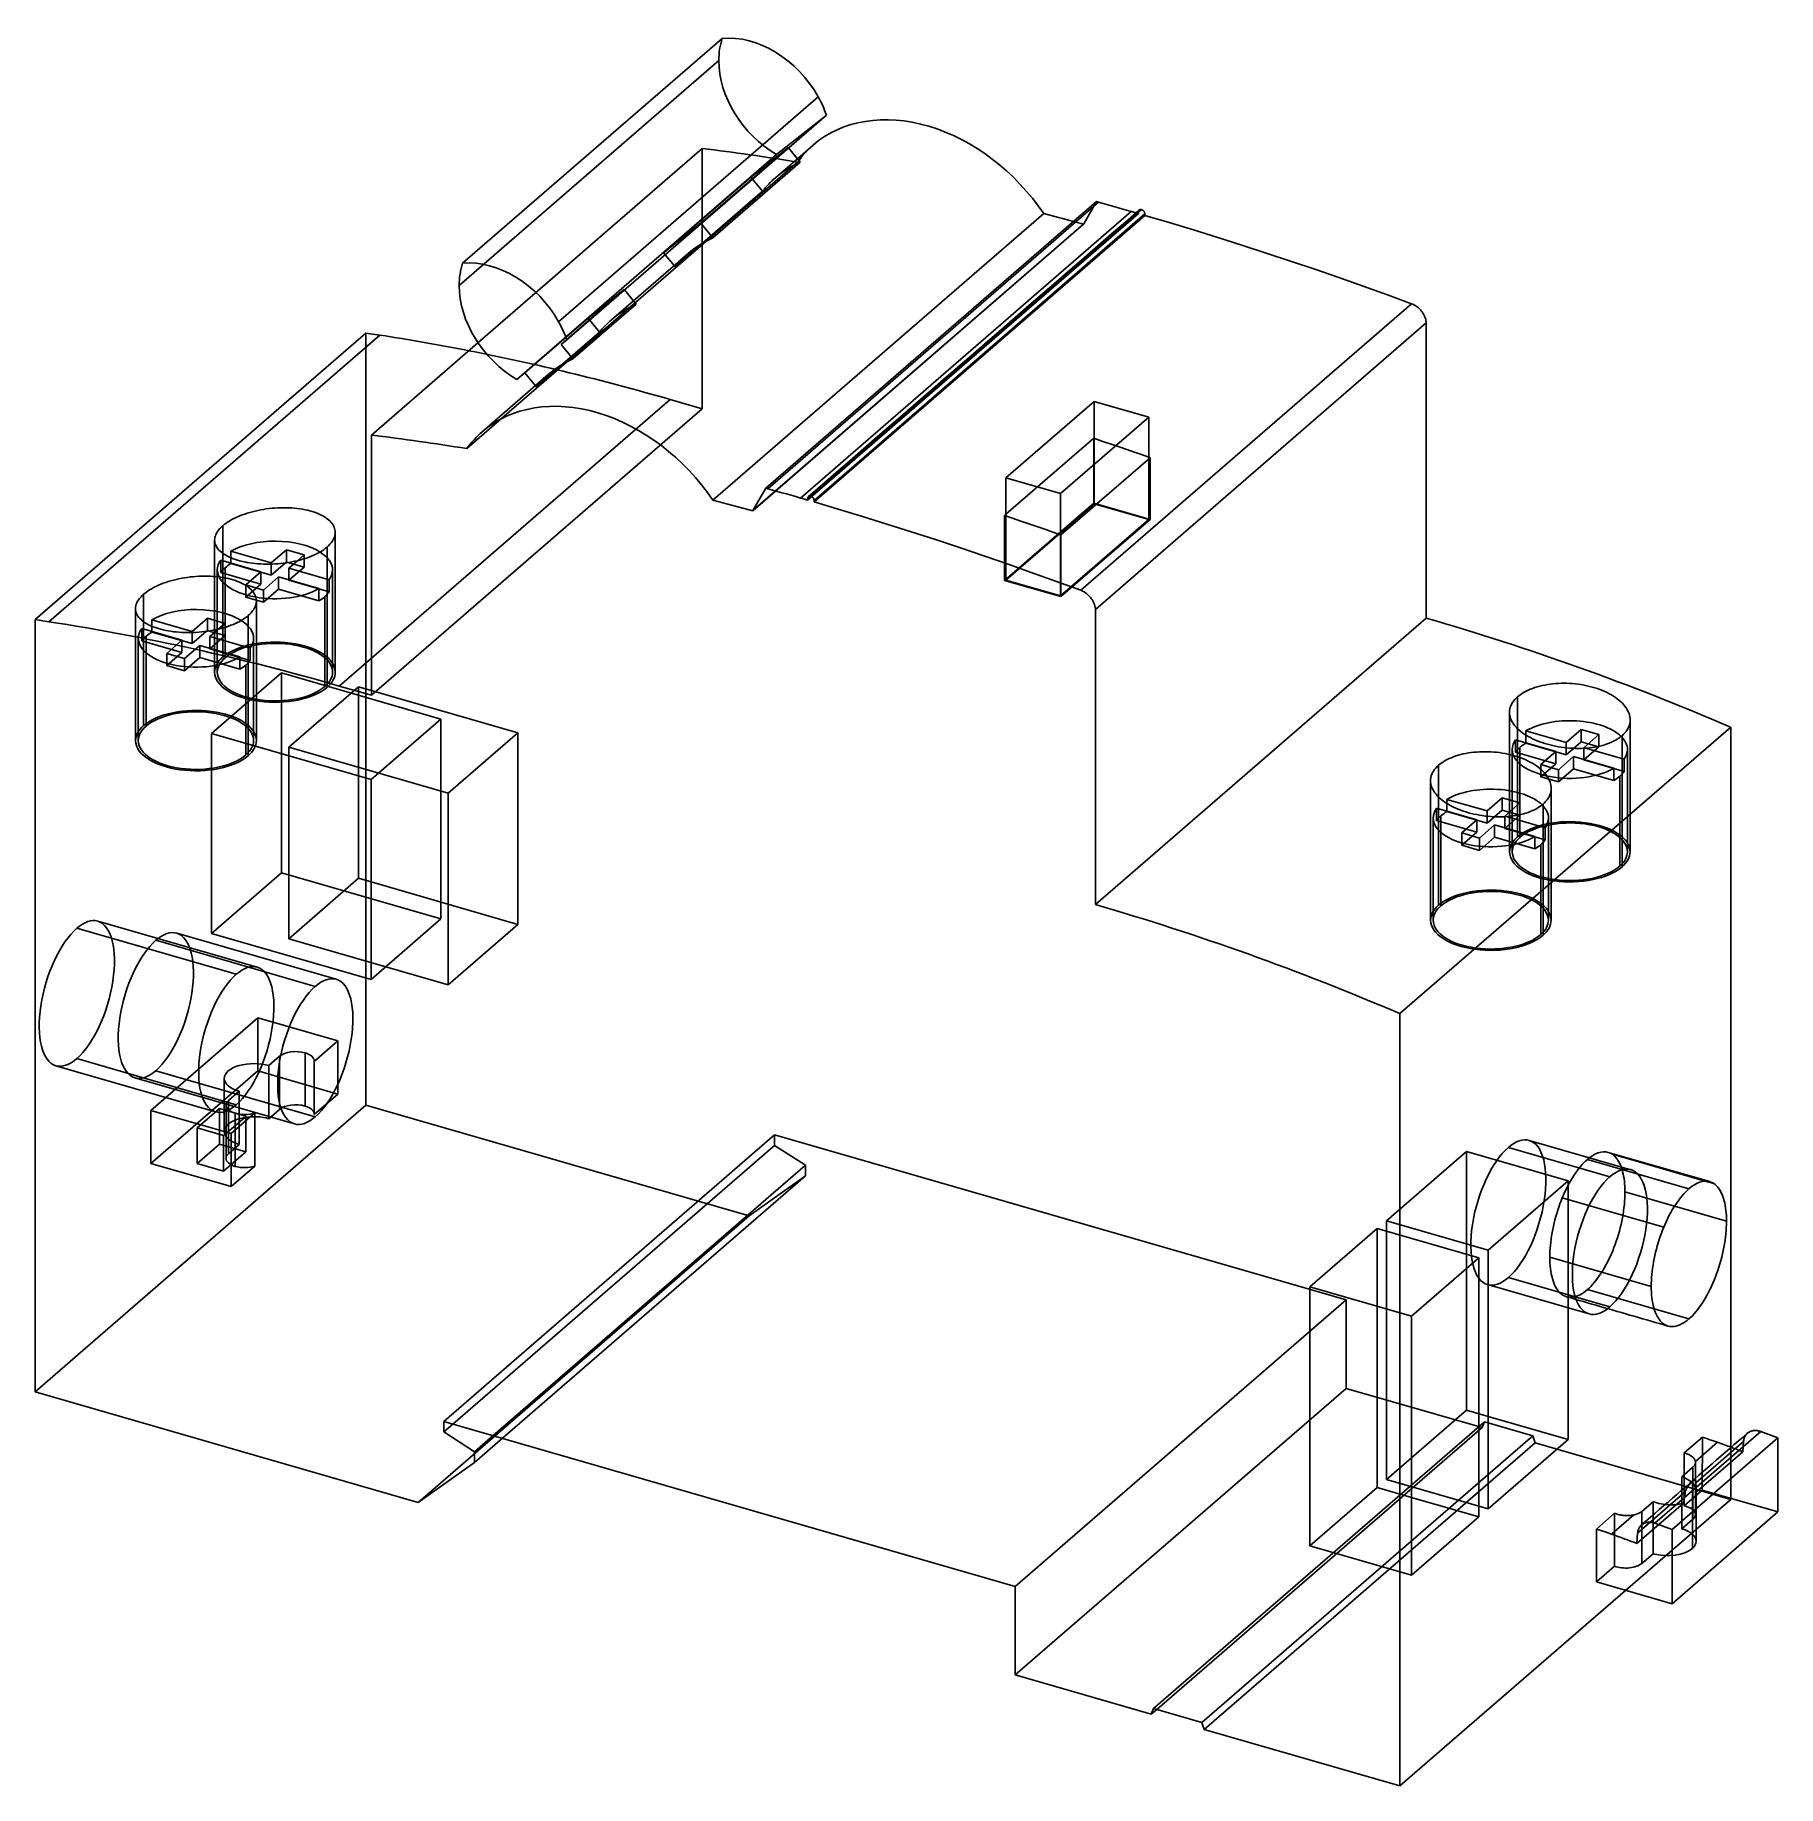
# Model space of a CAD drawing. Header units: millimetres. Extents: x 4.4 to 98.2, y -22.4 to 71.8.
import ezdxf

# ---------------------------------------------------------------- set-up
doc = ezdxf.new("R2010")
doc.units = ezdxf.units.MM
doc.layers.add('MAIN-1', color=7, linetype='Continuous')
doc.layers.add('MAIN-2', color=7, linetype='Continuous')

msp = doc.modelspace()

# ---------------------------------------------------------------- linework, layer by layer
at = {"layer": 'MAIN-1'}
for p, q in [((41.374, 71.578), (27.404, 59.48)), ((46.538, 68.439), (32.568, 56.34)), ((46.978, 67.454), (33.008, 55.356)), ((44.943, 65.691), (45.562, 64.924)), ((45.417, 65.104), (46.262, 65.836)), ((40.862, 60.854), (45.562, 64.924)), ((61.517, 62.799), (43.717, 47.384)), ((61.623, 62.769), (43.823, 47.354)), ((63.379, 62.271), (45.579, 46.855)), ((63.942, 62.367), (46.142, 46.951)), ((61.517, 62.799), (61.623, 62.769)), ((61.623, 62.769), (61.874, 62.699)), ((61.874, 62.699), (62.125, 62.628)), ((62.125, 62.628), (62.376, 62.558)), ((62.376, 62.558), (62.626, 62.486)), ((62.626, 62.486), (62.877, 62.415)), ((62.877, 62.415), (63.128, 62.343)), ((63.069, 61.702), (63.811, 62.344)), ((63.128, 62.343), (63.379, 62.271)), ((63.379, 62.271), (63.422, 62.258)), ((63.422, 62.258), (63.465, 62.246)), ((63.465, 62.246), (63.509, 62.233)), ((63.509, 62.233), (63.552, 62.221)), ((63.552, 62.221), (63.595, 62.208)), ((63.595, 62.208), (63.639, 62.195)), ((63.811, 62.344), (63.816, 62.349)), ((63.816, 62.349), (63.822, 62.353)), ((63.822, 62.353), (63.828, 62.357)), ((63.828, 62.357), (63.834, 62.36)), ((63.834, 62.36), (63.841, 62.363)), ((63.841, 62.363), (63.848, 62.366)), ((63.848, 62.366), (63.855, 62.368)), ((63.855, 62.368), (63.862, 62.37)), ((63.862, 62.37), (63.87, 62.372)), ((63.87, 62.372), (63.877, 62.373)), ((63.877, 62.373), (63.885, 62.373)), ((63.885, 62.373), (63.893, 62.374)), ((63.893, 62.374), (63.901, 62.373)), ((63.901, 62.373), (63.909, 62.373)), ((63.909, 62.373), (63.917, 62.372)), ((63.917, 62.372), (63.925, 62.37)), ((63.925, 62.37), (63.933, 62.369)), ((63.933, 62.369), (63.942, 62.367)), ((63.942, 62.367), (63.949, 62.364)), ((63.949, 62.364), (63.957, 62.361)), ((63.957, 62.361), (63.965, 62.358)), ((63.965, 62.358), (63.972, 62.355)), ((63.972, 62.355), (63.98, 62.351)), ((63.98, 62.351), (63.988, 62.347)), ((63.988, 62.347), (63.995, 62.343)), ((63.995, 62.343), (64.002, 62.338)), ((64.002, 62.338), (64.01, 62.333)), ((64.01, 62.333), (64.017, 62.328)), ((64.017, 62.328), (64.024, 62.322)), ((64.024, 62.322), (64.03, 62.316)), ((64.03, 62.316), (64.037, 62.31)), ((64.037, 62.31), (64.043, 62.304)), ((64.043, 62.304), (64.05, 62.298)), ((64.05, 62.298), (64.056, 62.291)), ((64.056, 62.291), (64.061, 62.284)), ((64.061, 62.284), (64.067, 62.277)), ((64.067, 62.277), (64.072, 62.27)), ((64.072, 62.27), (64.077, 62.262)), ((64.077, 62.262), (64.082, 62.255)), ((64.082, 62.255), (64.086, 62.247)), ((64.086, 62.247), (64.09, 62.239)), ((64.09, 62.239), (64.094, 62.231)), ((64.094, 62.231), (64.098, 62.223)), ((64.098, 62.223), (64.101, 62.215)), ((64.101, 62.215), (64.104, 62.207)), ((64.104, 62.207), (64.106, 62.199)), ((64.106, 62.199), (64.109, 62.191)), ((64.109, 62.191), (64.11, 62.183)), ((64.11, 62.183), (64.112, 62.175)), ((64.112, 62.175), (64.113, 62.167)), ((64.113, 62.167), (64.114, 62.159)), ((40.243, 61.621), (40.862, 60.854)), ((40.871, 46.736), (58.671, 62.151)), ((64.115, 62.143), (46.315, 46.728)), ((64.115, 62.057), (46.315, 46.641)), ((62.327, 61.06), (63.069, 61.702)), ((64.114, 62.159), (64.115, 62.151)), ((64.115, 62.151), (64.115, 62.143)), ((64.115, 62.143), (64.115, 62.057)), ((64.115, 62.057), (65.421, 61.67)), ((65.421, 61.67), (66.727, 61.274)), ((66.727, 61.274), (68.032, 60.869)), ((60.844, 59.775), (61.586, 60.418)), ((61.586, 60.418), (62.327, 61.06)), ((68.032, 60.869), (69.338, 60.455)), ((69.338, 60.455), (70.643, 60.032)), ((39.537, 60.012), (36.593, 57.461)), ((38.784, 59.359), (38.304, 59.942)), ((60.102, 59.133), (60.844, 59.775)), ((70.643, 60.032), (71.948, 59.6)), ((71.948, 59.6), (73.252, 59.159)), ((58.619, 57.848), (59.361, 58.491)), ((59.361, 58.491), (60.102, 59.133)), ((73.252, 59.159), (74.556, 58.709)), ((74.556, 58.709), (75.86, 58.251)), ((36.738, 57.282), (36.118, 58.049)), ((57.877, 57.206), (58.619, 57.848)), ((75.86, 58.251), (77.162, 57.783)), ((77.162, 57.783), (78.465, 57.306)), ((33.338, 54.338), (36.738, 57.282)), ((56.394, 55.921), (57.136, 56.564)), ((57.136, 56.564), (57.877, 57.206)), ((78.465, 57.306), (60.665, 41.891)), ((78.465, 57.306), (78.529, 57.28)), ((78.529, 57.28), (78.592, 57.249)), ((78.592, 57.249), (78.655, 57.214)), ((78.655, 57.214), (78.716, 57.175)), ((78.716, 57.175), (78.775, 57.131)), ((78.775, 57.131), (78.832, 57.084)), ((78.832, 57.084), (78.887, 57.034)), ((78.887, 57.034), (78.938, 56.98)), ((78.938, 56.98), (78.987, 56.923)), ((78.987, 56.923), (79.033, 56.864)), ((79.033, 56.864), (79.075, 56.803)), ((79.075, 56.803), (79.113, 56.74)), ((79.113, 56.74), (79.147, 56.675)), ((79.147, 56.675), (79.177, 56.609)), ((79.177, 56.609), (79.202, 56.542)), ((79.202, 56.542), (79.224, 56.475)), ((22.199, 55.73), (4.399, 40.315)), ((22.95, 55.617), (5.15, 40.202)), ((22.199, 55.73), (22.95, 55.617)), ((55.652, 55.279), (56.394, 55.921)), ((79.259, 56.274), (61.459, 40.859)), ((79.224, 56.475), (79.24, 56.407)), ((79.24, 56.407), (79.252, 56.34)), ((79.252, 56.34), (79.259, 56.274)), ((79.259, 56.274), (79.259, 40.396)), ((28.234, 55.209), (22.499, 50.242)), ((33.008, 55.356), (32.707, 55.118)), ((33.338, 54.338), (32.707, 55.118)), ((54.169, 53.995), (54.911, 54.637)), ((54.911, 54.637), (55.652, 55.279)), ((53.427, 53.352), (54.169, 53.995)), ((32.013, 53.495), (28.462, 50.42)), ((30.763, 53.584), (30.324, 53.237)), ((30.763, 53.584), (31.32, 52.895)), ((52.686, 52.71), (53.427, 53.352)), ((51.202, 51.425), (51.944, 52.068)), ((51.944, 52.068), (52.686, 52.71)), ((61.393, 52.047), (56.643, 47.934)), ((64.32, 51.202), (61.393, 52.047)), ((50.461, 50.783), (51.202, 51.425)), ((59.57, 47.089), (64.32, 51.202)), ((64.32, 48.956), (64.32, 51.202)), ((22.499, 36.241), (22.499, 50.242)), ((48.977, 49.498), (49.719, 50.141)), ((49.719, 50.141), (50.461, 50.783)), ((48.236, 48.856), (48.977, 49.498)), ((59.599, 44.868), (64.399, 49.025)), ((64.32, 49.052), (64.333, 49.048)), ((64.333, 49.048), (64.346, 49.043)), ((64.346, 49.043), (64.36, 49.039)), ((64.36, 49.039), (64.373, 49.034)), ((64.373, 49.034), (64.386, 49.029)), ((64.386, 49.029), (64.399, 49.025)), ((46.752, 47.572), (47.494, 48.214)), ((47.494, 48.214), (48.236, 48.856)), ((43.029, 46.19), (43.717, 47.384)), ((43.717, 47.384), (43.823, 47.354)), ((43.823, 47.354), (44.074, 47.284)), ((44.074, 47.284), (44.325, 47.213)), ((44.325, 47.213), (44.576, 47.142)), ((44.576, 47.142), (44.826, 47.071)), ((46.011, 46.929), (46.752, 47.572)), ((56.643, 47.934), (59.57, 47.089)), ((56.643, 45.886), (56.643, 47.934)), ((16.247, 46.152), (16.393, 46.184)), ((16.393, 46.184), (16.542, 46.214)), ((16.542, 46.214), (16.693, 46.24)), ((16.693, 46.24), (16.845, 46.264)), ((16.845, 46.264), (16.999, 46.284)), ((16.999, 46.284), (17.153, 46.3)), ((17.153, 46.3), (17.307, 46.313)), ((17.307, 46.313), (17.461, 46.323)), ((17.461, 46.323), (17.614, 46.329)), ((17.614, 46.329), (17.767, 46.331)), ((17.767, 46.331), (17.918, 46.33)), ((17.918, 46.33), (18.069, 46.326)), ((18.069, 46.326), (18.218, 46.318)), ((18.218, 46.318), (18.366, 46.306)), ((18.366, 46.306), (18.511, 46.291)), ((18.511, 46.291), (18.653, 46.272)), ((18.653, 46.272), (18.792, 46.25)), ((18.792, 46.25), (18.927, 46.225)), ((18.927, 46.225), (19.058, 46.196)), ((19.058, 46.196), (19.186, 46.164)), ((19.186, 46.164), (19.31, 46.129)), ((43.016, 46.167), (43.029, 46.19)), ((44.826, 47.071), (45.077, 47)), ((45.077, 47), (45.328, 46.928)), ((45.328, 46.928), (45.579, 46.855)), ((45.579, 46.855), (45.634, 46.839)), ((45.634, 46.839), (45.69, 46.823)), ((45.69, 46.823), (45.746, 46.807)), ((45.746, 46.807), (45.801, 46.791)), ((45.801, 46.791), (45.857, 46.775)), ((45.857, 46.775), (45.913, 46.759)), ((45.913, 46.759), (45.968, 46.742)), ((45.968, 46.828), (45.969, 46.836)), ((45.968, 46.742), (45.968, 46.828)), ((45.969, 46.844), (45.97, 46.852)), ((45.969, 46.836), (45.969, 46.844)), ((45.97, 46.852), (45.972, 46.86)), ((45.972, 46.86), (45.973, 46.867)), ((45.973, 46.867), (45.975, 46.875)), ((45.975, 46.875), (45.978, 46.882)), ((45.978, 46.882), (45.981, 46.889)), ((45.981, 46.889), (45.984, 46.895)), ((45.984, 46.895), (45.988, 46.902)), ((45.988, 46.902), (45.992, 46.908)), ((45.992, 46.908), (45.996, 46.914)), ((45.996, 46.914), (46.001, 46.919)), ((46.001, 46.919), (46.005, 46.924)), ((46.005, 46.924), (46.011, 46.929)), ((46.011, 46.929), (46.016, 46.934)), ((46.016, 46.934), (46.022, 46.938)), ((46.022, 46.938), (46.028, 46.942)), ((46.028, 46.942), (46.034, 46.945)), ((46.034, 46.945), (46.041, 46.948)), ((46.041, 46.948), (46.048, 46.951)), ((46.048, 46.951), (46.055, 46.953)), ((46.055, 46.953), (46.062, 46.955)), ((46.062, 46.955), (46.07, 46.956)), ((46.07, 46.956), (46.077, 46.957)), ((46.077, 46.957), (46.085, 46.958)), ((46.085, 46.958), (46.093, 46.958)), ((46.093, 46.958), (46.101, 46.958)), ((46.101, 46.958), (46.109, 46.958)), ((46.109, 46.958), (46.117, 46.957)), ((46.117, 46.957), (46.125, 46.955)), ((46.125, 46.955), (46.133, 46.953)), ((46.133, 46.953), (46.142, 46.951)), ((46.142, 46.951), (46.149, 46.949)), ((46.149, 46.949), (46.157, 46.946)), ((46.157, 46.946), (46.165, 46.943)), ((46.165, 46.943), (46.172, 46.94)), ((46.172, 46.94), (46.18, 46.936)), ((46.18, 46.936), (46.188, 46.932)), ((46.188, 46.932), (46.195, 46.927)), ((46.195, 46.927), (46.202, 46.923)), ((46.202, 46.923), (46.21, 46.918)), ((46.21, 46.918), (46.217, 46.912)), ((46.217, 46.912), (46.224, 46.907)), ((46.224, 46.907), (46.23, 46.901)), ((46.23, 46.901), (46.237, 46.895)), ((46.237, 46.895), (46.243, 46.889)), ((46.243, 46.889), (46.25, 46.882)), ((46.25, 46.882), (46.256, 46.876)), ((46.256, 46.876), (46.261, 46.869)), ((46.261, 46.869), (46.267, 46.862)), ((46.267, 46.862), (46.272, 46.854)), ((46.272, 46.854), (46.277, 46.847)), ((46.277, 46.847), (46.282, 46.839)), ((46.282, 46.839), (46.286, 46.832)), ((46.286, 46.832), (46.29, 46.824)), ((46.29, 46.824), (46.294, 46.816)), ((46.294, 46.816), (46.298, 46.808)), ((46.298, 46.808), (46.301, 46.8)), ((46.301, 46.8), (46.304, 46.792)), ((46.304, 46.792), (46.306, 46.784)), ((46.306, 46.784), (46.309, 46.776)), ((46.309, 46.776), (46.31, 46.768)), ((46.31, 46.768), (46.312, 46.76)), ((46.312, 46.76), (46.313, 46.752)), ((46.313, 46.752), (46.314, 46.744)), ((46.314, 46.744), (46.315, 46.736)), ((46.315, 46.736), (46.315, 46.728)), ((46.315, 46.728), (46.315, 46.641)), ((46.315, 46.641), (47.621, 46.255)), ((47.621, 46.255), (48.927, 45.859)), ((59.57, 44.878), (59.57, 47.089)), ((14.345, 45.207), (14.418, 45.282)), ((14.418, 45.282), (14.499, 45.357)), ((14.499, 45.357), (14.58, 45.424)), ((14.499, 45.357), (14.499, 43.881)), ((14.58, 45.424), (14.666, 45.488)), ((14.666, 45.488), (14.758, 45.552)), ((14.758, 45.552), (14.856, 45.613)), ((14.856, 45.613), (14.96, 45.673)), ((14.96, 45.673), (15.069, 45.731)), ((15.069, 45.731), (15.183, 45.788)), ((15.183, 45.788), (15.302, 45.842)), ((15.302, 45.842), (15.426, 45.894)), ((15.426, 45.894), (15.554, 45.944)), ((15.554, 45.944), (15.686, 45.991)), ((15.686, 45.991), (15.822, 46.035)), ((15.822, 46.035), (15.961, 46.077)), ((15.961, 46.077), (16.102, 46.116)), ((16.102, 46.116), (16.247, 46.152)), ((19.31, 46.129), (19.429, 46.091)), ((19.429, 46.091), (19.544, 46.049)), ((19.544, 46.049), (19.654, 46.004)), ((19.654, 46.004), (19.758, 45.957)), ((19.758, 45.957), (19.856, 45.908)), ((19.856, 45.908), (19.948, 45.855)), ((19.948, 45.855), (20.035, 45.8)), ((20.035, 45.8), (20.115, 45.743)), ((20.115, 45.743), (20.189, 45.684)), ((20.189, 45.684), (20.257, 45.622)), ((20.257, 45.622), (20.318, 45.558)), ((20.318, 45.558), (20.372, 45.493)), ((20.372, 45.493), (20.419, 45.427)), ((20.419, 45.427), (20.459, 45.358)), ((20.459, 45.358), (20.492, 45.289)), ((20.492, 45.289), (20.518, 45.219)), ((20.518, 45.219), (20.536, 45.148)), ((48.927, 45.859), (50.232, 45.454)), ((50.232, 45.454), (51.538, 45.04)), ((56.568, 45.911), (56.643, 45.977)), ((56.568, 45.911), (57.001, 45.765)), ((57.001, 45.765), (57.434, 45.618)), ((57.434, 45.618), (57.867, 45.47)), ((57.867, 45.47), (58.3, 45.321)), ((58.3, 45.321), (58.733, 45.171)), ((14.065, 44.587), (14.069, 44.664)), ((14.069, 44.517), (14.065, 44.587)), ((14.069, 44.664), (14.083, 44.742)), ((14.08, 44.448), (14.069, 44.517)), ((14.098, 44.38), (14.08, 44.448)), ((14.083, 44.742), (14.105, 44.821)), ((14.123, 44.313), (14.098, 44.38)), ((14.105, 44.821), (14.136, 44.899)), ((14.156, 44.247), (14.123, 44.313)), ((14.136, 44.899), (14.176, 44.977)), ((14.176, 44.977), (14.224, 45.054)), ((14.224, 45.054), (14.28, 45.131)), ((14.28, 45.131), (14.345, 45.207)), ((20.198, 44.29), (20.116, 44.215)), ((20.271, 44.366), (20.198, 44.29)), ((20.335, 44.443), (20.271, 44.366)), ((20.392, 44.521), (20.335, 44.443)), ((20.44, 44.6), (20.392, 44.521)), ((20.479, 44.68), (20.44, 44.6)), ((20.511, 44.76), (20.479, 44.68)), ((20.533, 44.841), (20.511, 44.76)), ((20.546, 44.922), (20.533, 44.841)), ((20.536, 45.148), (20.547, 45.075)), ((20.551, 45.003), (20.546, 44.922)), ((20.547, 45.075), (20.551, 45.003)), ((51.538, 45.04), (52.843, 44.617)), ((52.843, 44.617), (54.148, 44.185)), ((58.733, 45.171), (59.166, 45.02)), ((59.166, 45.02), (59.599, 44.868)), ((14.196, 44.182), (14.156, 44.247)), ((14.243, 44.118), (14.196, 44.182)), ((14.297, 44.056), (14.243, 44.118)), ((14.358, 43.996), (14.297, 44.056)), ((14.426, 43.937), (14.358, 43.996)), ((14.499, 43.881), (14.426, 43.937)), ((14.58, 43.826), (14.499, 43.881)), ((14.666, 43.774), (14.58, 43.826)), ((14.758, 43.724), (14.666, 43.774)), ((14.856, 43.677), (14.758, 43.724)), ((14.96, 43.631), (14.856, 43.677)), ((14.941, 43.987), (17.106, 43.362)), ((14.941, 43.639), (14.941, 43.987)), ((15.069, 43.589), (14.96, 43.631)), ((15.184, 43.548), (15.069, 43.589)), ((15.303, 43.511), (15.184, 43.548)), ((15.427, 43.476), (15.303, 43.511)), ((15.555, 43.445), (15.427, 43.476)), ((15.686, 43.416), (15.555, 43.445)), ((15.821, 43.39), (15.686, 43.416)), ((15.96, 43.368), (15.821, 43.39)), ((16.102, 43.349), (15.96, 43.368)), ((16.247, 43.332), (16.102, 43.349)), ((16.394, 43.319), (16.247, 43.332)), ((17.922, 44.069), (17.106, 43.362)), ((17.106, 43.362), (17.106, 43.302)), ((17.615, 43.334), (17.461, 43.32)), ((17.769, 43.351), (17.615, 43.334)), ((17.922, 43.371), (17.769, 43.351)), ((17.922, 43.409), (17.87, 43.364)), ((18.875, 43.794), (17.922, 44.069)), ((17.922, 44.069), (17.922, 43.409)), ((18.009, 43.384), (17.922, 43.409)), ((18.073, 43.394), (17.922, 43.371)), ((18.222, 43.42), (18.073, 43.394)), ((18.368, 43.45), (18.222, 43.42)), ((18.513, 43.482), (18.368, 43.45)), ((18.655, 43.518), (18.513, 43.482)), ((18.517, 43.483), (18.875, 43.794)), ((18.794, 43.557), (18.655, 43.518)), ((18.929, 43.598), (18.794, 43.557)), ((19.061, 43.643), (18.929, 43.598)), ((19.19, 43.69), (19.061, 43.643)), ((19.313, 43.74), (19.19, 43.69)), ((19.433, 43.792), (19.313, 43.74)), ((19.547, 43.846), (19.433, 43.792)), ((19.656, 43.903), (19.547, 43.846)), ((19.76, 43.962), (19.656, 43.903)), ((19.857, 44.022), (19.76, 43.962)), ((19.949, 44.085), (19.857, 44.022)), ((20.035, 44.149), (19.949, 44.085)), ((20.116, 44.215), (20.035, 44.149)), ((54.148, 44.185), (55.452, 43.744)), ((55.452, 43.744), (56.756, 43.294)), ((11.569, 42.357), (11.708, 42.399)), ((11.708, 42.399), (11.85, 42.438)), ((11.85, 42.438), (11.994, 42.474)), ((11.994, 42.474), (12.141, 42.507)), ((12.141, 42.507), (12.291, 42.536)), ((12.291, 42.536), (12.442, 42.563)), ((12.442, 42.563), (12.594, 42.586)), ((12.594, 42.586), (12.748, 42.606)), ((12.748, 42.606), (12.902, 42.623)), ((12.902, 42.623), (13.057, 42.636)), ((13.057, 42.636), (13.211, 42.645)), ((13.211, 42.645), (13.365, 42.651)), ((13.365, 42.651), (13.518, 42.654)), ((13.518, 42.654), (13.67, 42.653)), ((13.67, 42.653), (13.821, 42.648)), ((13.821, 42.648), (13.97, 42.64)), ((13.97, 42.64), (14.118, 42.629)), ((14.118, 42.629), (14.263, 42.613)), ((14.263, 42.613), (14.406, 42.595)), ((14.406, 42.595), (14.545, 42.573)), ((14.545, 42.573), (14.68, 42.547)), ((14.68, 42.547), (14.812, 42.519)), ((14.812, 42.519), (14.94, 42.487)), ((14.94, 42.487), (15.064, 42.451)), ((15.064, 42.451), (15.184, 42.413)), ((15.184, 42.413), (15.299, 42.371)), ((16.544, 43.309), (16.394, 43.319)), ((16.695, 43.303), (16.544, 43.309)), ((16.846, 43.3), (16.695, 43.303)), ((16.999, 43.3), (16.846, 43.3)), ((17.153, 43.303), (16.999, 43.3)), ((17.307, 43.31), (17.153, 43.303)), ((17.461, 43.32), (17.307, 43.31)), ((56.756, 43.294), (58.06, 42.835)), ((58.06, 42.835), (59.362, 42.367)), ((9.967, 41.374), (10.024, 41.451)), ((10.024, 41.451), (10.088, 41.527)), ((10.088, 41.527), (10.162, 41.603)), ((10.162, 41.603), (10.243, 41.677)), ((10.243, 41.677), (10.324, 41.744)), ((10.243, 41.677), (10.243, 40.198)), ((10.324, 41.744), (10.411, 41.809)), ((10.411, 41.809), (10.503, 41.872)), ((10.503, 41.872), (10.601, 41.934)), ((10.601, 41.934), (10.705, 41.994)), ((10.705, 41.994), (10.814, 42.053)), ((10.814, 42.053), (10.928, 42.109)), ((10.928, 42.109), (11.048, 42.164)), ((11.048, 42.164), (11.172, 42.216)), ((11.172, 42.216), (11.3, 42.266)), ((11.3, 42.266), (11.433, 42.313)), ((11.433, 42.313), (11.569, 42.357)), ((15.299, 42.371), (15.409, 42.326)), ((15.409, 42.326), (15.513, 42.279)), ((15.513, 42.279), (15.612, 42.229)), ((15.612, 42.229), (15.704, 42.177)), ((15.704, 42.177), (15.791, 42.122)), ((15.791, 42.122), (15.871, 42.065)), ((15.871, 42.065), (15.945, 42.005)), ((15.945, 42.005), (16.013, 41.943)), ((16.013, 41.943), (16.074, 41.879)), ((16.074, 41.879), (16.129, 41.814)), ((16.129, 41.814), (16.176, 41.747)), ((16.176, 41.747), (16.216, 41.679)), ((16.216, 41.679), (16.249, 41.61)), ((16.249, 41.61), (16.274, 41.539)), ((16.274, 41.539), (16.293, 41.468)), ((16.293, 41.468), (16.304, 41.395)), ((59.362, 42.367), (60.665, 41.891)), ((60.665, 41.891), (60.729, 41.865)), ((60.729, 41.865), (60.792, 41.834)), ((60.792, 41.834), (60.855, 41.799)), ((60.855, 41.799), (60.916, 41.759)), ((60.916, 41.759), (60.975, 41.716)), ((60.975, 41.716), (61.032, 41.669)), ((61.032, 41.669), (61.087, 41.619)), ((61.087, 41.619), (61.138, 41.565)), ((61.138, 41.565), (61.187, 41.508)), ((61.187, 41.508), (61.233, 41.449)), ((61.233, 41.449), (61.275, 41.388)), ((9.808, 40.906), (9.812, 40.983)), ((9.812, 40.836), (9.808, 40.906)), ((9.812, 40.983), (9.826, 41.062)), ((9.823, 40.766), (9.812, 40.836)), ((9.841, 40.698), (9.823, 40.766)), ((9.826, 41.062), (9.848, 41.14)), ((9.866, 40.631), (9.841, 40.698)), ((9.848, 41.14), (9.879, 41.219)), ((9.899, 40.565), (9.866, 40.631)), ((9.879, 41.219), (9.919, 41.297)), ((9.939, 40.5), (9.899, 40.565)), ((9.919, 41.297), (9.967, 41.374)), ((15.872, 40.533), (15.791, 40.467)), ((15.954, 40.608), (15.872, 40.533)), ((16.027, 40.684), (15.954, 40.608)), ((16.092, 40.761), (16.027, 40.684)), ((16.148, 40.839), (16.092, 40.761)), ((16.196, 40.919), (16.148, 40.839)), ((16.236, 40.999), (16.196, 40.919)), ((16.267, 41.08), (16.236, 40.999)), ((16.29, 41.161), (16.267, 41.08)), ((16.303, 41.242), (16.29, 41.161)), ((16.308, 41.322), (16.303, 41.242)), ((16.304, 41.395), (16.308, 41.322)), ((61.275, 41.388), (61.313, 41.324)), ((61.313, 41.324), (61.347, 41.26)), ((61.347, 41.26), (61.377, 41.194)), ((61.377, 41.194), (61.402, 41.127)), ((61.402, 41.127), (61.424, 41.059)), ((61.424, 41.059), (61.44, 40.992)), ((61.44, 40.992), (61.452, 40.925)), ((61.452, 40.925), (61.459, 40.859)), ((61.459, 40.859), (61.459, 24.98)), ((4.399, 40.315), (5.15, 40.202)), ((4.399, -1.229), (4.399, 40.315)), ((9.986, 40.436), (9.939, 40.5)), ((10.041, 40.374), (9.986, 40.436)), ((10.102, 40.314), (10.041, 40.374)), ((10.169, 40.255), (10.102, 40.314)), ((10.243, 40.198), (10.169, 40.255)), ((10.324, 40.144), (10.243, 40.198)), ((10.41, 40.091), (10.324, 40.144)), ((10.502, 40.041), (10.41, 40.091)), ((10.601, 39.994), (10.502, 40.041)), ((10.705, 39.948), (10.601, 39.994)), ((10.691, 39.954), (10.691, 40.306)), ((10.691, 40.306), (12.856, 39.681)), ((10.815, 39.905), (10.705, 39.948)), ((10.93, 39.865), (10.815, 39.905)), ((11.049, 39.827), (10.93, 39.865)), ((11.173, 39.793), (11.049, 39.827)), ((11.301, 39.761), (11.173, 39.793)), ((11.433, 39.732), (11.301, 39.761)), ((11.568, 39.707), (11.433, 39.732)), ((11.707, 39.684), (11.568, 39.707)), ((11.849, 39.665), (11.707, 39.684)), ((11.994, 39.648), (11.849, 39.665)), ((12.142, 39.635), (11.994, 39.648)), ((12.292, 39.625), (12.142, 39.635)), ((12.443, 39.619), (12.292, 39.625)), ((12.595, 39.616), (12.443, 39.619)), ((12.749, 39.616), (12.595, 39.616)), ((12.902, 39.619), (12.749, 39.616)), ((13.672, 40.388), (12.856, 39.681)), ((12.856, 39.681), (12.856, 39.618)), ((13.057, 39.626), (12.902, 39.619)), ((13.212, 39.636), (13.057, 39.626)), ((13.366, 39.65), (13.212, 39.636)), ((13.52, 39.667), (13.366, 39.65)), ((13.673, 39.687), (13.52, 39.667)), ((13.672, 39.728), (13.616, 39.679)), ((14.625, 40.113), (13.672, 40.388)), ((13.672, 40.388), (13.672, 39.728)), ((13.767, 39.701), (13.672, 39.728)), ((13.824, 39.71), (13.673, 39.687)), ((13.974, 39.737), (13.824, 39.71)), ((14.121, 39.766), (13.974, 39.737)), ((14.265, 39.799), (14.121, 39.766)), ((14.261, 39.798), (14.625, 40.113)), ((14.408, 39.835), (14.265, 39.799)), ((14.547, 39.873), (14.408, 39.835)), ((14.683, 39.915), (14.547, 39.873)), ((14.815, 39.959), (14.683, 39.915)), ((14.944, 40.007), (14.815, 39.959)), ((15.068, 40.057), (14.944, 40.007)), ((15.187, 40.109), (15.068, 40.057)), ((15.302, 40.164), (15.187, 40.109)), ((15.411, 40.22), (15.302, 40.164)), ((15.515, 40.279), (15.411, 40.22)), ((15.613, 40.34), (15.515, 40.279)), ((15.705, 40.402), (15.613, 40.34)), ((15.791, 40.467), (15.705, 40.402)), ((79.259, 40.396), (61.459, 24.98)), ((22.499, 38.241), (20.767, 36.741)), ((20.767, 36.741), (22.499, 36.241)), ((85.358, 36.733), (85.494, 36.766)), ((85.494, 36.766), (85.633, 36.795)), ((85.633, 36.795), (85.774, 36.82)), ((85.774, 36.82), (85.919, 36.841)), ((85.919, 36.841), (86.066, 36.859)), ((86.066, 36.859), (86.215, 36.872)), ((86.215, 36.872), (86.366, 36.882)), ((86.366, 36.882), (86.518, 36.887)), ((86.518, 36.887), (86.672, 36.889)), ((86.672, 36.889), (86.826, 36.887)), ((86.826, 36.887), (86.98, 36.88)), ((86.98, 36.88), (87.134, 36.87)), ((87.134, 36.87), (87.288, 36.856)), ((87.288, 36.856), (87.441, 36.837)), ((87.441, 36.837), (87.593, 36.815)), ((87.593, 36.815), (87.744, 36.789)), ((87.744, 36.789), (87.893, 36.758)), ((87.893, 36.758), (88.041, 36.724)), ((83.848, 35.767), (83.896, 35.85)), ((83.896, 35.85), (83.952, 35.931)), ((83.952, 35.931), (84.017, 36.011)), ((84.017, 36.011), (84.09, 36.088)), ((84.09, 36.088), (84.171, 36.163)), ((84.171, 36.163), (84.252, 36.229)), ((84.171, 36.163), (84.171, 34.448)), ((84.252, 36.229), (84.338, 36.292)), ((84.338, 36.292), (84.43, 36.353)), ((84.43, 36.353), (84.528, 36.41)), ((84.528, 36.41), (84.631, 36.466)), ((84.631, 36.466), (84.74, 36.518)), ((84.74, 36.518), (84.855, 36.568)), ((84.855, 36.568), (84.974, 36.614)), ((84.974, 36.614), (85.098, 36.657)), ((85.098, 36.657), (85.226, 36.697)), ((85.226, 36.697), (85.358, 36.733)), ((88.041, 36.724), (88.186, 36.687)), ((88.186, 36.687), (88.328, 36.646)), ((88.328, 36.646), (88.466, 36.601)), ((88.466, 36.601), (88.601, 36.553)), ((88.601, 36.553), (88.733, 36.502)), ((88.733, 36.502), (88.86, 36.447)), ((88.86, 36.447), (88.984, 36.389)), ((88.984, 36.389), (89.103, 36.328)), ((89.103, 36.328), (89.218, 36.264)), ((89.218, 36.264), (89.327, 36.198)), ((89.327, 36.198), (89.431, 36.129)), ((89.431, 36.129), (89.529, 36.058)), ((89.529, 36.058), (89.621, 35.985)), ((89.621, 35.985), (89.708, 35.91)), ((89.708, 35.91), (89.788, 35.833)), ((89.788, 35.833), (89.862, 35.754)), ((83.737, 35.329), (83.741, 35.418)), ((83.74, 35.247), (83.737, 35.329)), ((83.751, 35.165), (83.74, 35.247)), ((83.741, 35.418), (83.754, 35.507)), ((83.77, 35.083), (83.751, 35.165)), ((83.754, 35.507), (83.777, 35.595)), ((83.795, 35.002), (83.77, 35.083)), ((83.777, 35.595), (83.808, 35.682)), ((83.828, 34.92), (83.795, 35.002)), ((83.808, 35.682), (83.848, 35.767)), ((83.868, 34.84), (83.828, 34.92)), ((89.862, 35.754), (89.929, 35.673)), ((89.929, 35.673), (89.99, 35.592)), ((89.99, 35.592), (90.044, 35.509)), ((90.044, 35.509), (90.091, 35.426)), ((90.091, 35.426), (90.131, 35.342)), ((90.131, 35.342), (90.164, 35.257)), ((90.164, 35.257), (90.189, 35.172)), ((90.189, 35.172), (90.208, 35.088)), ((90.208, 35.088), (90.219, 35.003)), ((90.222, 34.918), (90.218, 34.826)), ((90.219, 35.003), (90.222, 34.918)), ((95.634, 34.532), (77.834, 19.117)), ((83.915, 34.759), (83.868, 34.84)), ((83.969, 34.68), (83.915, 34.759)), ((84.03, 34.601), (83.969, 34.68)), ((84.098, 34.523), (84.03, 34.601)), ((84.172, 34.447), (84.098, 34.523)), ((84.252, 34.373), (84.172, 34.447)), ((84.339, 34.3), (84.252, 34.373)), ((84.431, 34.229), (84.339, 34.3)), ((84.529, 34.16), (84.431, 34.229)), ((84.633, 34.093), (84.529, 34.16)), ((86.778, 33.699), (84.612, 34.325)), ((84.612, 34.107), (84.612, 34.325)), ((84.743, 34.029), (84.633, 34.093)), ((84.858, 33.966), (84.743, 34.029)), ((84.978, 33.906), (84.858, 33.966)), ((87.594, 34.406), (86.778, 33.699)), ((88.547, 34.131), (87.594, 34.406)), ((87.594, 34.406), (87.594, 33.746)), ((87.731, 33.424), (88.547, 34.131)), ((89.621, 33.939), (89.529, 33.879)), ((89.707, 34.001), (89.621, 33.939)), ((89.788, 34.067), (89.707, 34.001)), ((89.87, 34.143), (89.788, 34.067)), ((89.943, 34.22), (89.87, 34.143)), ((90.007, 34.301), (89.943, 34.22)), ((90.063, 34.383), (90.007, 34.301)), ((90.111, 34.468), (90.063, 34.383)), ((90.151, 34.555), (90.111, 34.468)), ((90.182, 34.644), (90.151, 34.555)), ((90.205, 34.734), (90.182, 34.644)), ((90.218, 34.826), (90.205, 34.734)), ((95.634, 34.532), (95.634, -4.198)), ((80.724, 32.933), (80.848, 32.977)), ((80.848, 32.977), (80.976, 33.016)), ((80.976, 33.016), (81.108, 33.052)), ((81.108, 33.052), (81.244, 33.085)), ((81.244, 33.085), (81.383, 33.114)), ((81.383, 33.114), (81.524, 33.139)), ((81.524, 33.139), (81.669, 33.16)), ((81.669, 33.16), (81.816, 33.178)), ((81.816, 33.178), (81.965, 33.191)), ((81.965, 33.191), (82.116, 33.201)), ((82.116, 33.201), (82.268, 33.207)), ((82.268, 33.207), (82.422, 33.208)), ((82.422, 33.208), (82.576, 33.206)), ((82.576, 33.206), (82.73, 33.2)), ((82.73, 33.2), (82.884, 33.189)), ((82.884, 33.189), (83.038, 33.175)), ((83.038, 33.175), (83.191, 33.157)), ((83.191, 33.157), (83.343, 33.134)), ((83.343, 33.134), (83.494, 33.108)), ((83.494, 33.108), (83.643, 33.078)), ((83.643, 33.078), (83.791, 33.044)), ((83.791, 33.044), (83.936, 33.006)), ((83.936, 33.006), (84.078, 32.965)), ((85.101, 33.849), (84.978, 33.906)), ((85.229, 33.795), (85.101, 33.849)), ((85.36, 33.744), (85.229, 33.795)), ((85.496, 33.695), (85.36, 33.744)), ((85.634, 33.65), (85.496, 33.695)), ((85.776, 33.609), (85.634, 33.65)), ((85.921, 33.57), (85.776, 33.609)), ((86.069, 33.535), (85.921, 33.57)), ((86.218, 33.503), (86.069, 33.535)), ((86.369, 33.475), (86.218, 33.503)), ((86.521, 33.451), (86.369, 33.475)), ((86.673, 33.43), (86.521, 33.451)), ((86.826, 33.413), (86.673, 33.43)), ((86.778, 33.699), (86.778, 33.418)), ((86.98, 33.4), (86.826, 33.413)), ((87.134, 33.391), (86.98, 33.4)), ((87.289, 33.386), (87.134, 33.391)), ((87.594, 33.746), (87.182, 33.389)), ((87.442, 33.384), (87.289, 33.386)), ((87.594, 33.387), (87.442, 33.384)), ((87.975, 33.636), (87.594, 33.746)), ((87.745, 33.393), (87.594, 33.387)), ((87.821, 33.398), (87.731, 33.424)), ((87.731, 33.424), (87.731, 33.393)), ((87.894, 33.404), (87.745, 33.393)), ((88.041, 33.418), (87.894, 33.404)), ((88.185, 33.436), (88.041, 33.418)), ((88.327, 33.458), (88.185, 33.436)), ((88.465, 33.484), (88.327, 33.458)), ((88.601, 33.514), (88.465, 33.484)), ((88.733, 33.547), (88.601, 33.514)), ((88.861, 33.585), (88.733, 33.547)), ((88.985, 33.625), (88.861, 33.585)), ((89.104, 33.67), (88.985, 33.625)), ((89.219, 33.717), (89.104, 33.67)), ((89.328, 33.768), (89.219, 33.717)), ((89.431, 33.822), (89.328, 33.768)), ((89.529, 33.879), (89.431, 33.822)), ((79.558, 32.001), (79.598, 32.086)), ((79.598, 32.086), (79.646, 32.17)), ((79.646, 32.17), (79.702, 32.251)), ((79.702, 32.251), (79.767, 32.33)), ((79.767, 32.33), (79.84, 32.407)), ((79.84, 32.407), (79.921, 32.482)), ((79.921, 32.482), (80.002, 32.548)), ((79.921, 32.482), (79.921, 30.768)), ((80.002, 32.548), (80.088, 32.612)), ((80.088, 32.612), (80.18, 32.672)), ((80.18, 32.672), (80.278, 32.73)), ((80.278, 32.73), (80.381, 32.785)), ((80.381, 32.785), (80.49, 32.837)), ((80.49, 32.837), (80.605, 32.887)), ((80.605, 32.887), (80.724, 32.933)), ((84.078, 32.965), (84.216, 32.92)), ((84.216, 32.92), (84.351, 32.872)), ((84.351, 32.872), (84.483, 32.821)), ((84.483, 32.821), (84.61, 32.766)), ((84.61, 32.766), (84.734, 32.708)), ((84.734, 32.708), (84.853, 32.647)), ((84.853, 32.647), (84.968, 32.584)), ((84.968, 32.584), (85.077, 32.517)), ((85.077, 32.517), (85.181, 32.448)), ((85.181, 32.448), (85.279, 32.377)), ((85.279, 32.377), (85.371, 32.304)), ((85.371, 32.304), (85.458, 32.229)), ((85.458, 32.229), (85.538, 32.152)), ((85.538, 32.152), (85.612, 32.073)), ((85.612, 32.073), (85.679, 31.993)), ((79.487, 31.648), (79.491, 31.738)), ((79.49, 31.566), (79.487, 31.648)), ((79.501, 31.485), (79.49, 31.566)), ((79.491, 31.738), (79.504, 31.827)), ((79.52, 31.403), (79.501, 31.485)), ((79.504, 31.827), (79.527, 31.915)), ((79.545, 31.321), (79.52, 31.403)), ((79.527, 31.915), (79.558, 32.001)), ((79.578, 31.24), (79.545, 31.321)), ((79.618, 31.159), (79.578, 31.24)), ((79.665, 31.079), (79.618, 31.159)), ((85.679, 31.993), (85.74, 31.911)), ((85.74, 31.911), (85.794, 31.828)), ((85.794, 31.828), (85.841, 31.745)), ((85.841, 31.745), (85.881, 31.661)), ((85.881, 31.661), (85.914, 31.577)), ((85.914, 31.577), (85.939, 31.492)), ((85.939, 31.492), (85.958, 31.407)), ((85.968, 31.145), (85.955, 31.054)), ((85.958, 31.407), (85.969, 31.322)), ((85.972, 31.238), (85.968, 31.145)), ((85.969, 31.322), (85.972, 31.238)), ((79.719, 30.999), (79.665, 31.079)), ((79.78, 30.92), (79.719, 30.999)), ((79.848, 30.843), (79.78, 30.92)), ((79.922, 30.767), (79.848, 30.843)), ((80.002, 30.692), (79.922, 30.767)), ((80.089, 30.619), (80.002, 30.692)), ((80.181, 30.549), (80.089, 30.619)), ((80.279, 30.48), (80.181, 30.549)), ((80.383, 30.413), (80.279, 30.48)), ((82.528, 30.019), (80.362, 30.644)), ((80.362, 30.426), (80.362, 30.644)), ((80.493, 30.348), (80.383, 30.413)), ((80.608, 30.285), (80.493, 30.348)), ((80.728, 30.225), (80.608, 30.285)), ((80.851, 30.168), (80.728, 30.225)), ((80.979, 30.114), (80.851, 30.168)), ((83.344, 30.725), (82.528, 30.019)), ((84.297, 30.45), (83.344, 30.725)), ((83.344, 30.725), (83.344, 30.066)), ((83.481, 29.744), (84.297, 30.45)), ((85.181, 30.141), (85.078, 30.088)), ((85.279, 30.198), (85.181, 30.141)), ((85.371, 30.258), (85.279, 30.198)), ((85.457, 30.321), (85.371, 30.258)), ((85.538, 30.387), (85.457, 30.321)), ((85.62, 30.462), (85.538, 30.387)), ((85.693, 30.54), (85.62, 30.462)), ((85.757, 30.62), (85.693, 30.54)), ((85.813, 30.702), (85.757, 30.62)), ((85.861, 30.787), (85.813, 30.702)), ((85.901, 30.874), (85.861, 30.787)), ((85.932, 30.963), (85.901, 30.874)), ((85.955, 31.054), (85.932, 30.963)), ((81.11, 30.063), (80.979, 30.114)), ((81.246, 30.015), (81.11, 30.063)), ((81.384, 29.97), (81.246, 30.015)), ((81.526, 29.928), (81.384, 29.97)), ((81.671, 29.889), (81.526, 29.928)), ((81.819, 29.854), (81.671, 29.889)), ((81.968, 29.822), (81.819, 29.854)), ((82.119, 29.794), (81.968, 29.822)), ((82.271, 29.77), (82.119, 29.794)), ((82.423, 29.749), (82.271, 29.77)), ((82.576, 29.733), (82.423, 29.749)), ((82.528, 30.019), (82.528, 29.738)), ((82.73, 29.72), (82.576, 29.733)), ((82.884, 29.711), (82.73, 29.72)), ((83.039, 29.705), (82.884, 29.711)), ((83.344, 30.066), (82.932, 29.708)), ((83.192, 29.704), (83.039, 29.705)), ((83.344, 29.706), (83.192, 29.704)), ((83.725, 29.956), (83.344, 30.066)), ((83.495, 29.713), (83.344, 29.706)), ((83.571, 29.718), (83.481, 29.744)), ((83.481, 29.744), (83.481, 29.712)), ((83.644, 29.723), (83.495, 29.713)), ((83.791, 29.737), (83.644, 29.723)), ((83.935, 29.756), (83.791, 29.737)), ((84.077, 29.778), (83.935, 29.756)), ((84.215, 29.804), (84.077, 29.778)), ((84.351, 29.833), (84.215, 29.804)), ((84.483, 29.867), (84.351, 29.833)), ((84.611, 29.904), (84.483, 29.867)), ((84.735, 29.945), (84.611, 29.904)), ((84.854, 29.989), (84.735, 29.945)), ((84.969, 30.037), (84.854, 29.989)), ((85.078, 30.088), (84.969, 30.037)), ((77.834, 19.117), (77.834, -22.428)), ((86.884, 10.117), (82.584, 6.393)), ((86.884, -3.791), (86.884, 10.117)), ((94.734, 9.975), (94.264, 10.11)), ((94.799, 9.926), (94.734, 9.975)), ((94.862, 9.869), (94.799, 9.926)), ((94.922, 9.805), (94.862, 9.869)), ((94.978, 9.734), (94.922, 9.805)), ((95.032, 9.657), (94.978, 9.734)), ((95.082, 9.572), (95.032, 9.657)), ((95.13, 9.481), (95.082, 9.572)), ((95.173, 9.383), (95.13, 9.481)), ((95.408, 7.947), (92.61, 8.755)), ((95.213, 9.279), (95.173, 9.383)), ((95.25, 9.17), (95.213, 9.279)), ((95.283, 9.054), (95.25, 9.17)), ((95.312, 8.933), (95.283, 9.054)), ((95.338, 8.806), (95.312, 8.933)), ((95.359, 8.674), (95.338, 8.806)), ((95.377, 8.537), (95.359, 8.674)), ((95.391, 8.396), (95.377, 8.537)), ((92.034, 7.628), (91.969, 7.467)), ((95.389, 7.447), (95.4, 7.617)), ((95.401, 8.25), (95.391, 8.396)), ((95.4, 7.617), (95.406, 7.784)), ((95.407, 8.101), (95.401, 8.25)), ((95.406, 7.784), (95.408, 7.947)), ((95.408, 7.947), (95.407, 8.101)), ((91.687, 6.625), (91.64, 6.453)), ((91.737, 6.796), (91.687, 6.625)), ((91.79, 6.967), (91.737, 6.796)), ((91.847, 7.135), (91.79, 6.967)), ((91.906, 7.302), (91.847, 7.135)), ((91.969, 7.467), (91.906, 7.302)), ((95.272, 6.563), (95.303, 6.742)), ((95.303, 6.742), (95.331, 6.921)), ((95.331, 6.921), (95.355, 7.098)), ((95.355, 7.098), (95.374, 7.274)), ((95.374, 7.274), (95.389, 7.447)), ((82.084, 5.985), (78.459, 2.846)), ((82.084, -7.951), (82.084, 5.985)), ((82.584, 6.393), (82.584, -7.515)), ((91.488, 5.763), (91.458, 5.592)), ((91.52, 5.935), (91.488, 5.763)), ((91.557, 6.108), (91.52, 5.935)), ((91.597, 6.28), (91.557, 6.108)), ((91.64, 6.453), (91.597, 6.28)), ((94.999, 5.481), (95.054, 5.66)), ((95.054, 5.66), (95.105, 5.84)), ((95.105, 5.84), (95.153, 6.02)), ((95.153, 6.02), (95.196, 6.201)), ((95.196, 6.201), (95.236, 6.382)), ((95.236, 6.382), (95.272, 6.563)), ((91.37, 4.759), (91.365, 4.6)), ((91.38, 4.921), (91.37, 4.759)), ((91.394, 5.086), (91.38, 4.921)), ((91.412, 5.253), (91.394, 5.086)), ((91.433, 5.421), (91.412, 5.253)), ((91.458, 5.592), (91.433, 5.421)), ((94.677, 4.618), (94.748, 4.785)), ((94.748, 4.785), (94.815, 4.956)), ((94.815, 4.956), (94.88, 5.129)), ((94.88, 5.129), (94.941, 5.304)), ((94.941, 5.304), (94.999, 5.481)), ((89.134, 3.345), (87.27, 3.884)), ((91.365, 4.6), (91.363, 4.444)), ((91.363, 4.444), (91.365, 4.282)), ((91.365, 4.282), (91.371, 4.125)), ((91.371, 4.125), (91.382, 3.972)), ((91.382, 3.972), (91.398, 3.824)), ((91.398, 3.824), (91.418, 3.681)), ((94.201, 3.697), (94.286, 3.839)), ((94.286, 3.839), (94.369, 3.986)), ((94.369, 3.986), (94.45, 4.138)), ((94.45, 4.138), (94.528, 4.294)), ((94.528, 4.294), (94.604, 4.454)), ((94.604, 4.454), (94.677, 4.618)), ((78.459, 2.846), (78.459, -11.091)), ((91.418, 3.681), (91.442, 3.543)), ((91.442, 3.543), (91.47, 3.412)), ((91.47, 3.412), (91.502, 3.286)), ((91.502, 3.286), (91.539, 3.167)), ((93.386, 2.696), (91.517, 3.236)), ((91.539, 3.167), (91.58, 3.054)), ((91.58, 3.054), (91.624, 2.949)), ((91.624, 2.949), (91.673, 2.85)), ((91.673, 2.85), (91.725, 2.759)), ((93.479, 2.78), (93.572, 2.871)), ((93.572, 2.871), (93.664, 2.969)), ((93.664, 2.969), (93.756, 3.073)), ((93.756, 3.073), (93.847, 3.185)), ((93.847, 3.185), (93.938, 3.303)), ((93.938, 3.303), (94.027, 3.429)), ((94.027, 3.429), (94.115, 3.56)), ((94.115, 3.56), (94.201, 3.697)), ((91.725, 2.759), (91.78, 2.675)), ((91.78, 2.675), (91.84, 2.599)), ((91.84, 2.599), (91.902, 2.531)), ((91.902, 2.531), (91.968, 2.471)), ((91.968, 2.471), (92.037, 2.419)), ((92.037, 2.419), (92.109, 2.375)), ((92.109, 2.375), (92.184, 2.34)), ((92.184, 2.34), (92.261, 2.313)), ((92.261, 2.313), (92.345, 2.294)), ((92.345, 2.294), (92.431, 2.284)), ((92.431, 2.284), (92.52, 2.284)), ((92.52, 2.284), (92.611, 2.293)), ((92.611, 2.293), (92.703, 2.311)), ((92.703, 2.311), (92.797, 2.339)), ((92.797, 2.339), (92.893, 2.376)), ((92.893, 2.376), (92.99, 2.423)), ((92.99, 2.423), (93.088, 2.478)), ((93.088, 2.478), (93.187, 2.542)), ((93.187, 2.542), (93.286, 2.615)), ((93.286, 2.615), (93.386, 2.699)), ((93.386, 2.693), (93.479, 2.78)), ((25.017, -7.181), (4.399, -1.229)), ((26.396, -2.816), (26.396, -3.384)), ((57.14, -11.691), (26.396, -2.816)), ((86.884, -3.791), (82.584, -2.55)), ((26.888, -2.958), (26.396, -3.384)), ((26.396, -3.384), (28.048, -4.446)), ((29.046, -3.581), (28.048, -4.446)), ((29.548, -3.726), (28.048, -5.025)), ((97.253, -3.36), (91.553, -8.296)), ((98.18, -3.692), (92.48, -8.628)), ((93.132, -4.516), (94.11, -3.669)), ((94.11, -3.669), (94.233, -3.708)), ((94.233, -3.708), (94.348, -3.745)), ((94.348, -3.745), (94.462, -3.783)), ((96.301, -3.656), (96.063, -3.862)), ((96.538, -3.45), (96.301, -3.656)), ((96.538, -3.45), (96.565, -3.428)), ((96.565, -3.428), (96.593, -3.408)), ((96.593, -3.408), (96.623, -3.39)), ((96.623, -3.39), (96.654, -3.373)), ((96.654, -3.373), (96.686, -3.358)), ((96.686, -3.358), (96.719, -3.345)), ((96.719, -3.345), (96.753, -3.333)), ((96.753, -3.333), (96.788, -3.324)), ((96.788, -3.324), (96.824, -3.316)), ((96.824, -3.316), (96.861, -3.311)), ((96.861, -3.311), (96.898, -3.307)), ((96.898, -3.307), (96.936, -3.305)), ((96.936, -3.305), (96.975, -3.305)), ((96.975, -3.305), (97.014, -3.307)), ((97.014, -3.307), (97.053, -3.311)), ((97.053, -3.311), (97.093, -3.317)), ((97.093, -3.317), (97.133, -3.325)), ((97.133, -3.325), (97.173, -3.335)), ((97.173, -3.335), (97.213, -3.346)), ((97.213, -3.346), (97.253, -3.36)), ((97.253, -3.36), (98.18, -3.692)), ((98.18, -7.69), (98.18, -3.692)), ((28.048, -4.446), (28.048, -5.025)), ((82.584, -7.515), (86.884, -3.791)), ((93.132, -4.516), (93.131, -5.685)), ((93.184, -4.53), (93.132, -4.516)), ((93.235, -4.545), (93.184, -4.53)), ((93.284, -4.561), (93.235, -4.545)), ((93.331, -4.58), (93.284, -4.561)), ((93.376, -4.599), (93.331, -4.58)), ((93.419, -4.62), (93.376, -4.599)), ((93.46, -4.642), (93.419, -4.62)), ((93.499, -4.665), (93.46, -4.642)), ((93.535, -4.689), (93.499, -4.665)), ((93.568, -4.714), (93.535, -4.689)), ((93.737, -4.974), (94.929, -3.942)), ((94.462, -3.783), (94.579, -3.822)), ((94.579, -3.822), (94.696, -3.862)), ((94.696, -3.862), (94.813, -3.902)), ((94.813, -3.902), (94.929, -3.942)), ((95.113, -4.684), (94.876, -4.89)), ((95.351, -4.479), (95.113, -4.684)), ((95.588, -4.273), (95.351, -4.479)), ((95.826, -4.067), (95.588, -4.273)), ((96.063, -3.862), (95.826, -4.067)), ((28.048, -5.025), (25.017, -7.181)), ((93.606, -5.273), (93.006, -5.793)), ((93.599, -4.741), (93.568, -4.714)), ((93.627, -4.768), (93.599, -4.741)), ((93.606, -5.273), (93.634, -5.248)), ((93.652, -4.796), (93.627, -4.768)), ((93.634, -5.248), (93.658, -5.221)), ((93.674, -4.824), (93.652, -4.796)), ((93.658, -5.221), (93.68, -5.194)), ((93.693, -4.854), (93.674, -4.824)), ((93.68, -5.194), (93.698, -5.165)), ((93.709, -4.883), (93.693, -4.854)), ((93.698, -5.165), (93.713, -5.136)), ((93.722, -4.913), (93.709, -4.883)), ((93.713, -5.136), (93.725, -5.107)), ((93.731, -4.944), (93.722, -4.913)), ((93.725, -5.107), (93.734, -5.076)), ((93.737, -4.974), (93.731, -4.944)), ((93.734, -5.076), (93.739, -5.046)), ((93.738, -4.981), (93.737, -4.974)), ((93.739, -4.988), (93.738, -4.981)), ((93.74, -4.995), (93.739, -4.988)), ((93.739, -5.046), (93.74, -5.015)), ((93.74, -5.002), (93.74, -4.995)), ((93.74, -5.008), (93.74, -5.002)), ((93.74, -5.015), (93.74, -5.008)), ((94.163, -5.507), (93.926, -5.713)), ((94.401, -5.301), (94.163, -5.507)), ((94.638, -5.096), (94.401, -5.301)), ((94.876, -4.89), (94.638, -5.096)), ((92.976, -6.535), (92.738, -6.741)), ((93.213, -6.33), (92.976, -6.535)), ((93.091, -5.825), (93.006, -5.793)), ((93.006, -6.509), (93.006, -5.793)), ((93.171, -5.86), (93.091, -5.825)), ((93.248, -5.897), (93.171, -5.86)), ((93.451, -6.124), (93.213, -6.33)), ((93.321, -5.937), (93.248, -5.897)), ((93.389, -5.98), (93.321, -5.937)), ((93.453, -6.025), (93.389, -5.98)), ((93.688, -5.918), (93.451, -6.124)), ((93.511, -6.072), (93.453, -6.025)), ((93.926, -5.713), (93.688, -5.918)), ((82.084, -7.951), (78.459, -6.905)), ((91.456, -7.135), (90.856, -7.655)), ((91.456, -7.135), (91.559, -7.169)), ((91.559, -7.169), (91.665, -7.199)), ((91.665, -7.199), (91.774, -7.226)), ((91.774, -7.226), (91.885, -7.249)), ((92.026, -7.358), (91.788, -7.564)), ((91.885, -7.249), (91.999, -7.267)), ((91.999, -7.267), (92.114, -7.282)), ((92.263, -7.153), (92.026, -7.358)), ((92.501, -6.947), (92.263, -7.153)), ((92.738, -6.741), (92.501, -6.947)), ((78.459, -11.091), (82.084, -7.951)), ((88.41, -8.605), (89.389, -7.757)), ((89.229, -8.878), (90.421, -7.846)), ((89.389, -7.757), (89.436, -7.776)), ((89.436, -7.776), (89.485, -7.793)), ((89.485, -7.793), (89.536, -7.808)), ((89.536, -7.808), (89.588, -7.822)), ((89.588, -7.822), (89.641, -7.835)), ((89.641, -7.835), (89.695, -7.846)), ((89.695, -7.846), (89.75, -7.856)), ((89.75, -7.856), (89.806, -7.864)), ((89.806, -7.864), (89.863, -7.87)), ((89.863, -7.87), (89.92, -7.875)), ((89.92, -7.875), (89.977, -7.879)), ((89.977, -7.879), (90.035, -7.88)), ((90.035, -7.88), (90.092, -7.88)), ((90.092, -7.88), (90.149, -7.879)), ((90.149, -7.879), (90.205, -7.876)), ((90.205, -7.876), (90.261, -7.871)), ((90.261, -7.871), (90.315, -7.864)), ((90.315, -7.864), (90.369, -7.856)), ((90.369, -7.856), (90.421, -7.846)), ((90.421, -7.846), (90.47, -7.835)), ((90.47, -7.835), (90.517, -7.823)), ((90.517, -7.823), (90.563, -7.809)), ((90.563, -7.809), (90.607, -7.794)), ((90.607, -7.794), (90.649, -7.778)), ((90.649, -7.778), (90.69, -7.76)), ((90.69, -7.76), (90.728, -7.741)), ((90.728, -7.741), (90.764, -7.721)), ((90.739, -8.498), (90.761, -8.468)), ((90.761, -8.468), (90.785, -8.439)), ((90.764, -7.721), (90.797, -7.7)), ((90.785, -8.439), (90.811, -8.412)), ((90.797, -7.7), (90.828, -7.678)), ((90.811, -8.412), (90.838, -8.387)), ((90.828, -7.678), (90.856, -7.655)), ((91.076, -8.181), (90.838, -8.387)), ((90.838, -8.387), (90.865, -8.365)), ((90.865, -8.365), (90.893, -8.344)), ((90.893, -8.344), (90.923, -8.326)), ((90.923, -8.326), (90.954, -8.309)), ((90.954, -8.309), (90.986, -8.294)), ((90.986, -8.294), (91.019, -8.281)), ((91.019, -8.281), (91.053, -8.27)), ((91.053, -8.27), (91.088, -8.26)), ((91.313, -7.975), (91.076, -8.181)), ((91.088, -8.26), (91.124, -8.253)), ((91.124, -8.253), (91.161, -8.247)), ((91.161, -8.247), (91.198, -8.243)), ((91.198, -8.243), (91.236, -8.241)), ((91.236, -8.241), (91.275, -8.241)), ((91.275, -8.241), (91.314, -8.244)), ((91.551, -7.77), (91.313, -7.975)), ((91.314, -8.244), (91.353, -8.248)), ((91.353, -8.248), (91.393, -8.253)), ((91.393, -8.253), (91.433, -8.261)), ((91.433, -8.261), (91.473, -8.271)), ((91.473, -8.271), (91.513, -8.283)), ((91.513, -8.283), (91.553, -8.296)), ((91.788, -7.564), (91.551, -7.77)), ((92.48, -8.628), (91.553, -8.296)), ((98.18, -7.69), (92.48, -12.627)), ((88.41, -8.605), (88.409, -11.451)), ((88.41, -8.605), (88.533, -8.644)), ((88.533, -8.644), (88.648, -8.681)), ((88.648, -8.681), (88.762, -8.719)), ((88.762, -8.719), (88.879, -8.758)), ((88.879, -8.758), (88.996, -8.798)), ((88.996, -8.798), (89.113, -8.838)), ((89.113, -8.838), (89.229, -8.878)), ((90.589, -9.39), (90.629, -8.833)), ((90.629, -8.833), (90.633, -8.791)), ((90.633, -8.791), (90.639, -8.751)), ((90.639, -8.751), (90.647, -8.711)), ((90.647, -8.711), (90.658, -8.672)), ((90.658, -8.672), (90.67, -8.635)), ((90.67, -8.635), (90.684, -8.598)), ((90.684, -8.598), (90.701, -8.564)), ((90.701, -8.564), (90.719, -8.53)), ((90.719, -8.53), (90.739, -8.498)), ((92.48, -12.627), (92.48, -8.628)), ((57.14, -16.454), (57.14, -11.691)), ((89.984, -11.906), (77.834, -22.428)), ((92.48, -12.627), (88.409, -11.451)), ((64.462, -18.568), (57.14, -16.454)), ((64.588, -18.258), (64.462, -18.568)), ((64.762, -18.308), (64.462, -18.568)), ((67.186, -19.008), (64.588, -18.258)), ((67.312, -19.391), (67.186, -19.008)), ((77.834, -22.428), (67.312, -19.391))]:
    msp.add_line(p, q, dxfattribs=at)
for centre, major_axis, ratio, start_param, end_param in [((42.929, 67.088), (3.273, -3.78), 0.75, 1.299184, 2.651845), ((42.929, 67.088), (3.273, -3.78), 0.75, 1.076078, 1.299184), ((52.423, 58.721), (6.161, -7.114), 0.75, 1.411013, 3.141593), ((62.946, -77.554), (104.725, -120.926), 0.75, 2.303766, 2.315379), ((45.698, 52.897), (6.161, -7.114), 0.75, 2.919741, 3.141689), ((31.55, 57.035), (3.273, -3.78), 0.75, -2.720143, -2.427868), ((28.959, 54.99), (3.273, -3.78), 0.75, 1.299184, 2.651845), ((31.55, 57.035), (3.273, -3.78), 0.75, -2.427868, -1.144376), ((38.567, -64.848), (88.446, -102.129), 0.75, 2.377202, 2.418399), ((28.959, 54.99), (3.273, -3.78), 0.75, 1.076078, 1.299184), ((38.174, 46.381), (6.161, -7.114), 0.75, 2.9197, 3.141677), ((34.623, 43.306), (6.161, -7.114), 0.75, 1.411013, 3.141593), ((45.146, -92.969), (104.725, -120.926), 0.75, 2.411282, 2.448726), ((34.623, 43.306), (6.161, -7.114), 0.75, 3.141593, 3.315647), ((45.146, -92.969), (104.725, -120.926), 0.75, 2.299894, 2.315379), ((17.308, 42.986), (3.1, 0), 0.5, 0.670053, 2.43963), ((13.058, 39.306), (3.1, 0), 0.5, 0.667924, 2.43963), ((20.767, -80.263), (88.446, -102.129), 0.75, 2.284521, 2.418399), ((79.259, -78.163), (89.622, -103.486), 0.75, 2.145959, 2.284521), ((86.98, 33.324), (3.1, 0), 0.5, 0.471766, 2.439781), ((82.729, 29.643), (3.1, 0), 0.5, 0.471775, 2.439533), ((61.459, -93.578), (89.622, -103.486), 0.75, 2.145959, 2.284521), ((89.134, 6.844), (-1.12, -3.881), 0.433013, -3.141586, -2.55359), ((89.134, 6.844), (-1.12, -3.881), 0.433013, 0.588003, 3.141599), ((89.134, 6.844), (-1.12, -3.881), 0.433013, -2.55359, 0.000007), ((93.386, 6.186), (-1.124, -3.894), 0.433013, -2.55359, -1.822759), ((93.386, 6.186), (-1.124, -3.894), 0.433013, 3.141591, 3.729595), ((93.386, 6.186), (-1.124, -3.894), 0.433013, 3.002228, 3.141591), ((89.134, 6.844), (-1.12, -3.881), 0.433013, 0.000007, 0.588003), ((93.349, -29.419), (-19.64, 22.678), 0.75, -0.94622, -0.91792), ((87.649, -34.355), (-19.64, 22.678), 0.75, -0.970469, -0.91792)]:
    msp.add_ellipse(centre, major_axis=major_axis, ratio=ratio, start_param=start_param, end_param=end_param, dxfattribs=at)
at = {"layer": 'MAIN-2'}
for p, q in [((27.22, 58.285), (41.19, 70.383)), ((46.978, 67.454), (44.293, 65.335)), ((40.299, 65.658), (28.234, 55.209)), ((44.293, 65.335), (30.323, 53.237)), ((40.232, 61.635), (44.932, 65.705)), ((40.299, 51.656), (40.299, 65.658)), ((44.932, 65.705), (42.919, 64.116)), ((44.237, 64.081), (45.417, 65.104)), ((44.932, 65.705), (44.943, 65.691)), ((27.631, 49.513), (45.431, 64.928)), ((38.219, 60.046), (42.919, 64.116)), ((43.544, 63.356), (42.919, 64.116)), ((38.844, 59.286), (43.544, 63.356)), ((63.768, 62.243), (45.968, 46.828)), ((60.829, 61.605), (61.517, 62.799)), ((63.639, 62.195), (63.66, 62.189)), ((63.66, 62.189), (63.682, 62.183)), ((63.682, 62.183), (63.703, 62.177)), ((63.703, 62.177), (63.725, 62.17)), ((63.725, 62.17), (63.747, 62.164)), ((63.768, 62.243), (63.769, 62.251)), ((63.768, 62.158), (63.768, 62.243)), ((63.769, 62.259), (63.77, 62.267)), ((63.769, 62.251), (63.769, 62.259)), ((63.77, 62.267), (63.772, 62.275)), ((63.772, 62.275), (63.773, 62.283)), ((63.773, 62.283), (63.775, 62.29)), ((63.775, 62.29), (63.778, 62.297)), ((63.778, 62.297), (63.781, 62.304)), ((63.781, 62.304), (63.784, 62.311)), ((63.784, 62.311), (63.788, 62.317)), ((63.788, 62.317), (63.792, 62.323)), ((63.792, 62.323), (63.796, 62.329)), ((63.796, 62.329), (63.801, 62.334)), ((63.801, 62.334), (63.805, 62.34)), ((63.805, 62.34), (63.811, 62.344)), ((40.232, 61.635), (38.219, 60.046)), ((40.232, 61.635), (40.243, 61.621)), ((60.816, 61.582), (43.016, 46.167)), ((60.829, 61.605), (43.029, 46.19)), ((63.768, 62.158), (45.968, 46.742)), ((60.816, 61.582), (60.829, 61.605)), ((63.747, 62.164), (63.768, 62.158)), ((38.304, 59.942), (38.219, 60.046)), ((38.844, 59.286), (38.784, 59.359)), ((36.107, 58.063), (32.707, 55.118)), ((36.107, 58.063), (34.163, 56.528)), ((36.593, 57.461), (35.413, 56.44)), ((36.118, 58.049), (36.107, 58.063)), ((34.163, 56.528), (30.763, 53.584)), ((34.163, 56.528), (34.77, 55.777)), ((22.199, 14.186), (22.199, 55.73)), ((31.371, 52.833), (34.77, 55.777)), ((31.32, 52.895), (31.371, 52.833)), ((38.567, 52.156), (22.499, 38.241)), ((38.567, 52.156), (40.299, 51.656)), ((61.393, 46.548), (61.393, 52.047)), ((40.299, 51.656), (22.499, 36.241)), ((56.643, 45.977), (61.368, 50.068)), ((61.368, 50.068), (61.86, 49.902)), ((61.368, 50.068), (61.368, 46.581)), ((61.86, 49.902), (62.352, 49.735)), ((62.352, 49.735), (62.844, 49.566)), ((62.844, 49.566), (63.336, 49.396)), ((63.336, 49.396), (63.828, 49.225)), ((63.828, 49.225), (64.32, 49.052)), ((64.399, 49.025), (64.399, 45.706)), ((64.32, 45.703), (64.32, 48.956)), ((61.368, 46.581), (56.568, 42.424)), ((61.393, 46.548), (56.643, 42.434)), ((64.399, 45.706), (61.368, 46.581)), ((64.32, 45.703), (61.393, 46.548)), ((56.568, 45.911), (56.568, 42.424)), ((56.643, 42.434), (56.643, 45.886)), ((59.57, 41.589), (64.32, 45.703)), ((59.599, 41.549), (64.399, 45.706)), ((14.065, 44.587), (14.065, 37.487)), ((20.551, 37.487), (20.551, 45.002)), ((59.57, 41.589), (59.57, 44.878)), ((59.599, 44.868), (59.599, 41.549)), ((14.391, 43.511), (16.556, 42.886)), ((14.391, 42.851), (14.391, 43.511)), ((14.499, 43.881), (14.499, 38.298)), ((14.941, 43.327), (14.941, 43.639)), ((17.106, 42.702), (14.941, 43.327)), ((17.87, 43.364), (17.106, 42.702)), ((18.875, 43.134), (18.009, 43.384)), ((18.059, 43.087), (18.517, 43.483)), ((18.875, 43.794), (18.875, 43.134)), ((20.116, 44.215), (20.116, 36.676)), ((14.208, 42.986), (14.208, 37.487)), ((14.391, 42.851), (16.556, 42.226)), ((14.623, 38.262), (14.623, 43.101)), ((16.556, 42.886), (15.74, 42.179)), ((16.556, 42.886), (16.556, 42.226)), ((16.693, 41.904), (17.509, 42.611)), ((17.106, 43.302), (17.106, 42.702)), ((17.509, 42.611), (19.675, 41.985)), ((17.509, 42.611), (17.509, 41.951)), ((18.059, 42.427), (18.875, 43.134)), ((20.225, 42.462), (18.059, 43.087)), ((18.059, 43.087), (18.059, 42.427)), ((20.225, 41.802), (18.059, 42.427)), ((20.225, 41.802), (20.225, 42.462)), ((20.408, 37.487), (20.408, 42.986)), ((56.568, 42.424), (59.599, 41.549)), ((56.643, 42.434), (59.57, 41.589)), ((16.556, 42.226), (15.74, 41.519)), ((15.74, 42.179), (16.693, 41.904)), ((15.74, 42.179), (15.74, 41.519)), ((15.74, 41.519), (16.693, 41.244)), ((16.693, 41.244), (17.509, 41.951)), ((16.693, 41.904), (16.693, 41.244)), ((17.509, 41.951), (19.675, 41.325)), ((19.675, 41.325), (19.675, 41.985)), ((19.992, 36.712), (19.992, 41.551)), ((9.808, 40.906), (9.808, 33.806)), ((15.872, 40.533), (15.872, 32.994)), ((16.308, 33.806), (16.308, 41.322)), ((10.141, 39.17), (10.141, 39.83)), ((10.141, 39.83), (12.306, 39.205)), ((10.243, 40.198), (10.243, 34.619)), ((10.691, 39.647), (10.691, 39.954)), ((12.856, 39.021), (10.691, 39.647)), ((13.616, 39.679), (12.856, 39.021)), ((12.856, 39.618), (12.856, 39.021)), ((14.625, 39.453), (13.767, 39.701)), ((13.809, 39.406), (14.261, 39.798)), ((14.625, 40.113), (14.625, 39.453)), ((9.958, 39.306), (9.958, 33.806)), ((10.141, 39.17), (12.306, 38.545)), ((10.373, 34.581), (10.373, 39.421)), ((12.306, 39.205), (11.49, 38.498)), ((12.306, 39.205), (12.306, 38.545)), ((12.443, 38.223), (13.259, 38.93)), ((13.259, 38.93), (15.425, 38.305)), ((13.259, 38.93), (13.259, 38.27)), ((13.809, 38.746), (14.625, 39.453)), ((15.975, 38.781), (13.809, 39.406)), ((13.809, 39.406), (13.809, 38.746)), ((15.975, 38.121), (13.809, 38.746)), ((15.975, 38.121), (15.975, 38.781)), ((16.158, 33.806), (16.158, 39.306)), ((12.306, 38.545), (11.49, 37.838)), ((11.49, 38.498), (12.443, 38.223)), ((11.49, 38.498), (11.49, 37.838)), ((11.49, 37.838), (12.443, 37.563)), ((12.443, 37.563), (13.259, 38.27)), ((12.443, 38.223), (12.443, 37.563)), ((13.259, 38.27), (15.425, 37.645)), ((15.425, 37.645), (15.425, 38.305)), ((15.742, 33.031), (15.742, 37.871)), ((13.899, 34.191), (17.654, 37.443)), ((17.654, 37.443), (17.654, 26.689)), ((26.235, 34.966), (17.654, 37.443)), ((18.049, 33.455), (21.799, 36.703)), ((21.799, 36.703), (21.799, 26.397)), ((30.38, 34.225), (21.799, 36.703)), ((26.235, 34.966), (22.48, 31.714)), ((26.235, 24.212), (26.235, 34.966)), ((83.737, 35.329), (83.737, 27.824)), ((90.222, 27.824), (90.222, 34.918)), ((13.899, 23.437), (13.899, 34.191)), ((22.48, 31.714), (13.899, 34.191)), ((30.38, 34.225), (26.63, 30.978)), ((30.38, 23.92), (30.38, 34.225)), ((84.171, 34.448), (84.171, 28.635)), ((84.612, 33.665), (84.612, 34.107)), ((88.547, 34.131), (88.547, 33.471)), ((89.788, 34.067), (89.788, 27.014)), ((18.049, 23.149), (18.049, 33.455)), ((26.63, 30.978), (18.049, 33.455)), ((83.879, 33.324), (83.879, 27.825)), ((84.062, 33.848), (86.228, 33.223)), ((84.062, 33.188), (84.062, 33.848)), ((84.062, 33.188), (86.228, 32.563)), ((84.295, 28.6), (84.295, 33.439)), ((86.778, 33.039), (84.612, 33.665)), ((86.228, 33.223), (85.412, 32.516)), ((86.228, 33.223), (86.228, 32.563)), ((86.778, 33.418), (86.778, 33.039)), ((87.182, 33.389), (86.778, 33.039)), ((87.731, 32.764), (88.547, 33.471)), ((87.731, 33.393), (87.731, 32.764)), ((89.897, 32.799), (87.821, 33.398)), ((88.547, 33.471), (87.975, 33.636)), ((90.08, 27.825), (90.08, 33.324)), ((86.228, 32.563), (85.412, 31.856)), ((85.412, 32.516), (86.365, 32.241)), ((85.412, 32.516), (85.412, 31.856)), ((86.365, 32.241), (87.181, 32.948)), ((86.365, 31.581), (87.181, 32.288)), ((86.365, 32.241), (86.365, 31.581)), ((89.347, 32.323), (87.181, 32.948)), ((87.181, 32.948), (87.181, 32.288)), ((87.181, 32.288), (89.347, 31.663)), ((89.897, 32.139), (87.731, 32.764)), ((89.347, 31.663), (89.347, 32.323)), ((89.897, 32.139), (89.897, 32.799)), ((22.48, 31.714), (22.48, 20.96)), ((79.487, 31.648), (79.487, 24.144)), ((85.412, 31.856), (86.365, 31.581)), ((85.972, 24.144), (85.972, 31.238)), ((89.665, 27.049), (89.665, 31.889)), ((26.63, 30.978), (26.63, 20.672)), ((79.812, 30.168), (81.978, 29.542)), ((79.812, 29.508), (79.812, 30.168)), ((79.921, 30.768), (79.921, 24.955)), ((80.362, 29.984), (80.362, 30.426)), ((84.297, 30.45), (84.297, 29.791)), ((85.538, 30.387), (85.538, 23.333)), ((79.629, 29.643), (79.629, 24.144)), ((79.812, 29.508), (81.978, 28.883)), ((80.044, 24.919), (80.044, 29.758)), ((82.528, 29.359), (80.362, 29.984)), ((81.978, 29.542), (81.162, 28.836)), ((81.978, 29.542), (81.978, 28.883)), ((82.115, 28.561), (82.931, 29.267)), ((82.528, 29.738), (82.528, 29.359)), ((82.932, 29.708), (82.528, 29.359)), ((85.097, 28.642), (82.931, 29.267)), ((82.931, 29.267), (82.931, 28.608)), ((83.481, 29.084), (84.297, 29.791)), ((83.481, 29.712), (83.481, 29.084)), ((85.647, 29.118), (83.571, 29.718)), ((84.297, 29.791), (83.725, 29.956)), ((85.83, 24.144), (85.83, 29.643)), ((81.978, 28.883), (81.162, 28.176)), ((81.162, 28.836), (82.115, 28.561)), ((81.162, 28.836), (81.162, 28.176)), ((82.115, 27.901), (82.931, 28.608)), ((82.115, 28.561), (82.115, 27.901)), ((82.931, 28.608), (85.097, 27.982)), ((85.647, 28.459), (83.481, 29.084)), ((85.097, 27.982), (85.097, 28.642)), ((85.647, 28.459), (85.647, 29.118)), ((81.162, 28.176), (82.115, 27.901)), ((85.414, 23.369), (85.414, 28.208)), ((17.654, 26.689), (13.899, 23.437)), ((26.235, 24.212), (17.654, 26.689)), ((21.799, 26.397), (18.049, 23.149)), ((30.38, 23.92), (21.799, 26.397)), ((15.23, 21.235), (6.649, 23.712)), ((16.354, 21.619), (7.772, 24.096)), ((22.48, 20.96), (26.235, 24.212)), ((26.63, 20.672), (30.38, 23.92)), ((19.48, 20.585), (10.899, 23.063)), ((20.604, 20.969), (12.022, 23.446)), ((22.48, 20.96), (13.899, 23.437)), ((26.63, 20.672), (18.049, 23.149)), ((10.638, 13.915), (16.388, 18.894)), ((20.699, 17.65), (16.388, 18.894)), ((16.388, 18.894), (16.388, 16.037)), ((18.926, 17.007), (18.926, 14.149)), ((20.699, 17.65), (19.425, 16.546)), ((20.699, 14.792), (20.699, 17.65)), ((5.526, 16.314), (14.107, 13.836)), ((15.23, 14.22), (6.649, 16.697)), ((10.638, 11.057), (16.388, 16.037)), ((19.48, 13.571), (10.899, 16.048)), ((20.699, 14.792), (16.388, 16.037)), ((16.985, 16.326), (17.56, 16.824)), ((16.985, 13.468), (16.985, 16.326)), ((17.56, 13.966), (17.56, 16.824)), ((19.425, 13.688), (19.425, 16.546)), ((19.426, 13.716), (19.426, 16.574)), ((9.776, 15.664), (18.357, 13.187)), ((14.585, 15.633), (14.585, 12.775)), ((22.199, 14.186), (4.399, -1.229)), ((14.676, 14.193), (14.676, 11.335)), ((14.81, 14.443), (15.385, 14.94)), ((14.81, 11.585), (14.81, 14.443)), ((15.385, 12.083), (15.385, 14.94)), ((20.699, 14.792), (19.425, 13.688)), ((42.817, 8.234), (22.199, 14.186)), ((14.949, 12.67), (10.638, 13.915)), ((10.638, 13.915), (10.638, 11.057)), ((13.117, 12.968), (14.317, 14.008)), ((15.749, 13.594), (14.317, 14.008)), ((14.317, 14.008), (14.317, 12.102)), ((15.681, 13.535), (14.618, 12.614)), ((16.224, 13.774), (14.949, 12.67)), ((15.176, 10.902), (15.176, 13.76)), ((15.681, 13.535), (15.749, 13.594)), ((15.749, 11.689), (15.749, 13.594)), ((16.224, 10.916), (16.224, 13.774)), ((16.985, 13.468), (17.56, 13.966)), ((13.117, 12.968), (14.549, 12.555)), ((13.117, 12.968), (13.117, 11.063)), ((14.549, 12.555), (14.618, 12.614)), ((14.549, 10.65), (14.549, 12.555)), ((14.949, 9.812), (14.949, 12.67)), ((44.196, 12.599), (26.396, -2.816)), ((74.94, 3.724), (44.196, 12.599)), ((44.196, 12.599), (44.196, 12.031)), ((90.254, 10.724), (84.793, 12.301)), ((13.117, 11.063), (14.317, 12.102)), ((14.317, 12.102), (15.749, 11.689)), ((14.549, 10.65), (15.749, 11.689)), ((14.81, 11.585), (15.385, 12.083)), ((44.196, 12.031), (26.888, -2.958)), ((44.196, 12.031), (45.848, 10.969)), ((81.422, 11.694), (77.122, 7.97)), ((81.422, -2.215), (81.422, 11.694)), ((86.884, 10.117), (81.422, 11.694)), ((89.134, 10.342), (83.672, 11.918)), ((94.51, 10.08), (89.049, 11.657)), ((89.338, 11.502), (89.272, 11.551)), ((94.264, 10.11), (89.272, 11.551)), ((89.4, 11.446), (89.338, 11.502)), ((89.46, 11.382), (89.4, 11.446)), ((89.517, 11.311), (89.46, 11.382)), ((89.571, 11.233), (89.517, 11.311)), ((10.638, 11.057), (14.949, 9.812)), ((13.117, 11.063), (14.549, 10.65)), ((16.224, 10.916), (14.949, 9.812)), ((45.848, 10.969), (29.046, -3.581)), ((45.848, 10.39), (29.548, -3.726)), ((45.848, 10.39), (42.817, 8.234)), ((45.848, 10.969), (45.848, 10.39)), ((93.386, 9.696), (87.925, 11.273)), ((89.621, 11.149), (89.571, 11.233)), ((89.668, 11.058), (89.621, 11.149)), ((89.712, 10.96), (89.668, 11.058)), ((89.752, 10.856), (89.712, 10.96)), ((89.789, 10.746), (89.752, 10.856)), ((89.821, 10.63), (89.789, 10.746)), ((89.851, 10.509), (89.821, 10.63)), ((89.876, 10.382), (89.851, 10.509)), ((89.898, 10.251), (89.876, 10.382)), ((89.915, 10.114), (89.898, 10.251)), ((89.929, 9.972), (89.915, 10.114)), ((89.939, 9.827), (89.929, 9.972)), ((89.945, 9.677), (89.939, 9.827)), ((89.947, 9.524), (89.945, 9.677)), ((89.945, 9.36), (89.947, 9.524)), ((92.61, 8.755), (89.947, 9.524)), ((86.329, 8.543), (86.276, 8.373)), ((86.385, 8.712), (86.329, 8.543)), ((86.445, 8.879), (86.385, 8.712)), ((86.507, 9.043), (86.445, 8.879)), ((86.572, 9.205), (86.507, 9.043)), ((92.034, 7.628), (86.572, 9.205)), ((89.842, 8.319), (89.87, 8.498)), ((89.87, 8.498), (89.893, 8.675)), ((89.893, 8.675), (89.913, 8.85)), ((89.913, 8.85), (89.928, 9.023)), ((89.928, 9.023), (89.938, 9.193)), ((89.938, 9.193), (89.945, 9.36)), ((42.817, 8.234), (25.017, -7.181)), ((76.622, 7.562), (72.997, 4.422)), ((76.622, -6.375), (76.622, 7.562)), ((82.084, 5.985), (76.622, 7.562)), ((77.122, 7.97), (77.122, -5.939)), ((82.584, 6.393), (77.122, 7.97)), ((86.095, 7.684), (86.059, 7.512)), ((86.135, 7.857), (86.095, 7.684)), ((86.179, 8.029), (86.135, 7.857)), ((86.225, 8.202), (86.179, 8.029)), ((86.276, 8.373), (86.225, 8.202)), ((89.644, 7.416), (89.691, 7.597)), ((89.691, 7.597), (89.735, 7.778)), ((89.735, 7.778), (89.774, 7.959)), ((89.774, 7.959), (89.81, 8.139)), ((89.81, 8.139), (89.842, 8.319)), ((85.933, 6.662), (85.919, 6.498)), ((85.95, 6.829), (85.933, 6.662)), ((85.972, 6.998), (85.95, 6.829)), ((85.997, 7.168), (85.972, 6.998)), ((86.026, 7.339), (85.997, 7.168)), ((86.059, 7.512), (86.026, 7.339)), ((89.354, 6.532), (89.418, 6.705)), ((89.418, 6.705), (89.48, 6.88)), ((89.48, 6.88), (89.538, 7.058)), ((89.538, 7.058), (89.593, 7.236)), ((89.593, 7.236), (89.644, 7.416)), ((85.903, 6.176), (85.901, 6.02)), ((85.901, 6.02), (85.903, 5.859)), ((91.363, 4.444), (85.901, 6.02)), ((85.909, 6.336), (85.903, 6.176)), ((85.903, 5.859), (85.91, 5.701)), ((85.919, 6.498), (85.909, 6.336)), ((85.91, 5.701), (85.921, 5.548)), ((88.907, 5.563), (88.988, 5.714)), ((88.988, 5.714), (89.066, 5.87)), ((89.066, 5.87), (89.142, 6.031)), ((89.142, 6.031), (89.216, 6.194)), ((89.216, 6.194), (89.286, 6.362)), ((89.286, 6.362), (89.354, 6.532)), ((87.27, 3.884), (83.672, 4.922)), ((85.921, 5.548), (85.936, 5.4)), ((85.936, 5.4), (85.956, 5.257)), ((85.956, 5.257), (85.98, 5.12)), ((85.98, 5.12), (86.008, 4.988)), ((86.008, 4.988), (86.041, 4.863)), ((86.041, 4.863), (86.078, 4.744)), ((86.078, 4.744), (86.118, 4.631)), ((88.295, 4.65), (88.386, 4.762)), ((88.386, 4.762), (88.476, 4.88)), ((88.476, 4.88), (88.565, 5.005)), ((88.565, 5.005), (88.653, 5.136)), ((88.653, 5.136), (88.74, 5.273)), ((88.74, 5.273), (88.825, 5.415)), ((88.825, 5.415), (88.907, 5.563)), ((72.997, 4.422), (72.997, -9.514)), ((78.459, 2.846), (72.997, 4.422)), ((82.552, 4.539), (88.014, 2.963)), ((86.118, 4.631), (86.163, 4.525)), ((86.163, 4.525), (86.211, 4.427)), ((86.211, 4.427), (86.263, 4.336)), ((86.263, 4.336), (86.319, 4.252)), ((86.319, 4.252), (86.378, 4.176)), ((86.378, 4.176), (86.441, 4.108)), ((86.441, 4.108), (86.507, 4.048)), ((86.507, 4.048), (86.576, 3.996)), ((86.576, 3.996), (86.648, 3.952)), ((86.648, 3.952), (86.723, 3.916)), ((86.723, 3.916), (86.8, 3.889)), ((86.8, 3.89), (87.027, 3.824)), ((86.8, 3.889), (86.884, 3.87)), ((86.884, 3.87), (86.97, 3.861)), ((86.97, 3.861), (87.059, 3.86)), ((87.027, 3.824), (87.255, 3.758)), ((87.059, 3.86), (87.149, 3.869)), ((87.149, 3.869), (87.241, 3.888)), ((87.241, 3.888), (87.336, 3.916)), ((87.336, 3.916), (87.431, 3.953)), ((87.431, 3.953), (87.529, 3.999)), ((87.529, 3.999), (87.627, 4.054)), ((87.627, 4.054), (87.726, 4.118)), ((87.726, 4.118), (87.825, 4.191)), ((87.825, 4.191), (87.924, 4.276)), ((87.924, 4.27), (88.017, 4.357)), ((91.517, 3.236), (87.924, 4.273)), ((88.017, 4.357), (88.11, 4.448)), ((88.11, 4.448), (88.203, 4.545)), ((88.203, 4.545), (88.295, 4.65)), ((74.94, 3.724), (57.14, -11.691)), ((74.94, -1.039), (74.94, 3.724)), ((87.255, 3.758), (87.483, 3.692)), ((87.483, 3.692), (87.71, 3.627)), ((87.71, 3.627), (87.938, 3.561)), ((87.938, 3.561), (88.165, 3.495)), ((88.165, 3.495), (88.393, 3.43)), ((88.393, 3.43), (88.62, 3.364)), ((88.62, 3.364), (88.848, 3.298)), ((88.848, 3.298), (89.076, 3.233)), ((89.076, 3.233), (89.303, 3.167)), ((89.303, 3.167), (89.531, 3.101)), ((89.531, 3.101), (89.758, 3.036)), ((89.758, 3.036), (89.986, 2.97)), ((89.986, 2.97), (90.213, 2.904)), ((90.213, 2.904), (90.441, 2.838)), ((90.441, 2.838), (90.668, 2.773)), ((90.668, 2.773), (90.896, 2.707)), ((90.896, 2.707), (91.124, 2.641)), ((91.124, 2.641), (91.351, 2.576)), ((91.351, 2.576), (91.579, 2.51)), ((91.579, 2.51), (91.806, 2.444)), ((91.806, 2.444), (92.034, 2.379)), ((92.034, 2.379), (92.261, 2.313)), ((74.94, -1.039), (57.14, -16.454)), ((82.262, -3.153), (74.94, -1.039)), ((77.122, -5.939), (81.422, -2.215)), ((82.584, -2.55), (81.422, -2.215)), ((82.388, -2.843), (64.588, -18.258)), ((82.262, -3.153), (64.762, -18.308)), ((84.986, -3.593), (67.186, -19.008)), ((82.388, -2.843), (82.262, -3.153)), ((84.986, -3.593), (82.388, -2.843)), ((85.112, -3.976), (84.986, -3.593)), ((94.11, -3.669), (94.109, -6.515)), ((96.347, -3.774), (96.358, -3.736)), ((96.358, -3.736), (96.37, -3.698)), ((96.37, -3.698), (96.384, -3.662)), ((96.384, -3.662), (96.401, -3.627)), ((96.401, -3.627), (96.419, -3.594)), ((96.419, -3.594), (96.439, -3.562)), ((96.439, -3.562), (96.461, -3.531)), ((96.461, -3.531), (96.485, -3.503)), ((96.485, -3.503), (96.511, -3.475)), ((96.511, -3.475), (96.538, -3.45)), ((85.112, -3.976), (67.312, -19.391)), ((95.634, -7.013), (85.112, -3.976)), ((93.765, -6.117), (96.329, -3.896)), ((93.777, -6.629), (96.289, -4.453)), ((95.634, -4.198), (95.634, -7.013)), ((96.289, -4.453), (96.329, -3.896)), ((96.329, -3.896), (96.333, -3.855)), ((96.333, -3.855), (96.339, -3.814)), ((96.339, -3.814), (96.347, -3.774)), ((93.606, -8.073), (93.606, -5.273)), ((93.74, -7.823), (93.74, -5.015)), ((72.997, -9.514), (76.622, -6.375)), ((78.459, -6.905), (76.622, -6.375)), ((82.584, -7.515), (77.122, -5.939)), ((93.006, -8.593), (93.006, -6.509)), ((93.131, -5.685), (93.13, -7.363)), ((94.109, -6.515), (93.13, -7.363)), ((93.193, -6.612), (93.198, -6.586)), ((93.198, -6.586), (93.204, -6.561)), ((93.204, -6.561), (93.212, -6.535)), ((93.212, -6.535), (93.221, -6.509)), ((93.221, -6.509), (93.232, -6.483)), ((93.232, -6.483), (93.244, -6.457)), ((93.244, -6.457), (93.258, -6.43)), ((93.258, -6.43), (93.273, -6.404)), ((93.273, -6.404), (93.289, -6.377)), ((93.289, -6.377), (93.306, -6.351)), ((93.306, -6.351), (93.324, -6.324)), ((93.324, -6.324), (93.343, -6.298)), ((93.343, -6.298), (93.363, -6.273)), ((93.363, -6.273), (93.384, -6.247)), ((93.384, -6.247), (93.405, -6.223)), ((93.405, -6.223), (93.426, -6.199)), ((93.426, -6.199), (93.448, -6.175)), ((93.448, -6.175), (93.47, -6.152)), ((93.47, -6.152), (93.492, -6.131)), ((93.492, -6.131), (93.513, -6.11)), ((93.566, -6.122), (93.511, -6.072)), ((93.513, -6.11), (93.534, -6.09)), ((93.534, -6.09), (93.554, -6.071)), ((93.554, -6.071), (93.574, -6.054)), ((93.616, -6.175), (93.566, -6.122)), ((93.574, -6.054), (93.592, -6.038)), ((93.574, -9.651), (93.574, -6.054)), ((93.592, -6.038), (93.61, -6.024)), ((93.61, -6.024), (93.627, -6.011)), ((93.659, -6.228), (93.616, -6.175)), ((93.627, -6.011), (93.643, -6)), ((93.643, -6), (93.657, -5.99)), ((93.657, -5.99), (93.671, -5.982)), ((93.696, -6.283), (93.659, -6.228)), ((93.671, -5.982), (93.683, -5.976)), ((93.683, -5.976), (93.695, -5.971)), ((93.695, -5.971), (93.705, -5.969)), ((93.726, -6.339), (93.696, -6.283)), ((93.705, -5.969), (93.714, -5.968)), ((93.714, -5.968), (93.722, -5.969)), ((93.722, -5.969), (93.73, -5.973)), ((93.75, -6.396), (93.726, -6.339)), ((93.73, -5.973), (93.736, -5.978)), ((93.736, -5.978), (93.742, -5.985)), ((93.742, -5.985), (93.746, -5.993)), ((93.746, -5.993), (93.751, -6.004)), ((93.767, -6.453), (93.75, -6.396)), ((93.751, -6.004), (93.754, -6.016)), ((93.754, -6.016), (93.757, -6.029)), ((93.757, -6.029), (93.759, -6.043)), ((93.759, -6.043), (93.761, -6.06)), ((93.761, -6.06), (93.763, -6.077)), ((93.763, -6.077), (93.764, -6.096)), ((93.764, -6.096), (93.765, -6.117)), ((93.767, -6.189), (93.765, -6.117)), ((93.77, -6.262), (93.767, -6.189)), ((93.778, -6.509), (93.767, -6.453)), ((93.772, -6.335), (93.77, -6.262)), ((93.773, -6.408), (93.772, -6.335)), ((93.775, -6.481), (93.773, -6.408)), ((93.776, -6.555), (93.775, -6.481)), ((93.777, -6.629), (93.776, -6.555)), ((93.781, -6.566), (93.778, -6.509)), ((93.78, -6.597), (93.781, -6.587)), ((93.781, -6.576), (93.781, -6.566)), ((93.781, -9.264), (93.781, -6.568)), ((93.781, -6.587), (93.781, -6.576)), ((94.109, -6.515), (98.18, -7.69)), ((95.634, -7.013), (89.984, -11.906)), ((90.589, -9.39), (93.101, -7.214)), ((90.629, -8.833), (93.193, -6.612)), ((91.456, -9.935), (91.456, -7.135)), ((92.114, -7.282), (92.208, -7.291)), ((92.208, -7.291), (92.303, -7.297)), ((92.303, -7.297), (92.398, -7.299)), ((92.398, -7.299), (92.492, -7.299)), ((92.492, -7.299), (92.586, -7.296)), ((92.586, -7.296), (92.677, -7.29)), ((92.677, -7.29), (92.767, -7.281)), ((92.767, -7.281), (92.855, -7.268)), ((92.855, -7.268), (92.94, -7.253)), ((92.94, -7.253), (93.022, -7.235)), ((93.022, -7.235), (93.101, -7.214)), ((93.113, -7.129), (93.101, -7.214)), ((93.126, -7.043), (93.113, -7.129)), ((93.139, -6.957), (93.126, -7.043)), ((93.152, -6.871), (93.139, -6.957)), ((93.166, -6.785), (93.152, -6.871)), ((93.179, -6.699), (93.166, -6.785)), ((93.193, -6.612), (93.179, -6.699)), ((93.777, -6.629), (93.779, -6.618)), ((93.779, -6.618), (93.78, -6.608)), ((93.78, -6.608), (93.78, -6.597)), ((89.389, -7.757), (89.388, -10.604)), ((90.856, -10.455), (90.856, -7.655)), ((93.006, -8.593), (93.606, -8.073)), ((78.459, -11.091), (72.997, -9.514)), ((90.856, -10.455), (91.456, -9.935)), ((89.388, -10.604), (88.409, -11.451))]:
    msp.add_line(p, q, dxfattribs=at)
for centre, major_axis, ratio, start_param, end_param in [((45.52, 69.133), (3.273, -3.78), 0.75, -2.720143, -2.427868), ((45.52, 69.133), (3.273, -3.78), 0.75, -2.427868, -1.144376), ((62.946, -77.554), (104.725, -120.926), 0.75, 2.411282, 2.448726), ((52.423, 58.721), (6.161, -7.114), 0.75, 3.141593, 3.315647), ((50.398, 56.968), (6.161, -7.114), 0.75, -3.141496, -2.999507), ((50.398, 56.968), (6.161, -7.114), 0.75, 2.919741, 3.141689), ((62.946, -77.554), (104.725, -120.926), 0.75, 2.299894, 2.303766), ((45.698, 52.897), (6.161, -7.114), 0.75, -3.141496, -2.999507), ((41.574, 49.325), (6.161, -7.114), 0.75, 2.919741, 3.141677), ((41.574, 49.325), (6.161, -7.114), 0.75, -3.141508, -3.010975), ((38.567, -64.848), (88.446, -102.129), 0.75, 2.284521, 2.377202), ((38.174, 46.381), (6.161, -7.114), 0.75, -3.141508, -3.011016), ((17.308, 42.986), (3.1, 0), 0.5, 2.796357, 3.141535), ((17.308, 42.326), (3.1, 0), 0.5, 2.43963, 2.617994), ((17.308, 42.986), (3.1, 0), 0.5, -0.000057, 0.670053), ((17.308, 42.986), (3.1, 0), 0.5, 3.141535, 5.581223), ((17.308, 42.326), (3.1, 0), 0.5, 2.617994, 2.796357), ((17.308, 42.986), (3.1, 0), 0.5, -0.345235, -0.000057), ((17.308, 42.326), (3.1, 0), 0.5, -0.701962, -0.523599), ((17.308, 42.326), (3.1, 0), 0.5, -0.523599, -0.345235), ((13.058, 39.306), (3.1, 0), 0.5, 2.796357, 3.141535), ((13.058, 38.646), (3.1, 0), 0.5, 2.43963, 2.617994), ((13.058, 39.306), (3.1, 0), 0.5, -0.000057, 0.667924), ((13.058, 39.306), (3.1, 0), 0.5, 3.141535, 5.581223), ((13.058, 38.646), (3.1, 0), 0.5, 2.617994, 2.796357), ((17.308, 37.487), (3.243, 0), 0.5, -0.000094, 2.617994), ((17.308, 37.487), (3.1, 0), 0.5, -0.000094, 2.617994), ((13.058, 39.306), (3.1, 0), 0.5, -0.345235, -0.000057), ((17.308, 37.487), (3.243, 0), 0.5, 2.617994, 3.141499), ((17.308, 37.487), (3.1, 0), 0.5, 2.617994, 3.141499), ((13.058, 38.646), (3.1, 0), 0.5, -0.701962, -0.523599), ((13.058, 38.646), (3.1, 0), 0.5, -0.523599, -0.345235), ((17.308, 37.487), (3.243, 0), 0.5, 3.141499, 5.759587), ((17.308, 37.487), (3.1, 0), 0.5, 3.141499, 5.759587), ((17.308, 37.487), (3.1, 0), 0.5, -0.523599, -0.000094), ((17.308, 37.487), (3.243, 0), 0.5, -0.523599, -0.000094), ((13.058, 33.806), (3.25, 0), 0.5, -0.000094, 2.617994), ((13.058, 33.806), (3.1, 0), 0.5, -0.000094, 2.617994), ((13.058, 33.806), (3.25, 0), 0.5, 2.617994, 3.141499), ((13.058, 33.806), (3.1, 0), 0.5, 2.617994, 3.141499), ((86.98, 33.324), (3.1, 0), 0.5, -0.000055, 0.471766), ((13.058, 33.806), (3.25, 0), 0.5, 3.141499, 5.759587), ((13.058, 33.806), (3.1, 0), 0.5, 3.141499, 5.759587), ((13.058, 33.806), (3.1, 0), 0.5, -0.523599, -0.000094), ((13.058, 33.806), (3.25, 0), 0.5, -0.523599, -0.000094), ((86.98, 33.324), (3.1, 0), 0.5, 2.796454, 3.141534), ((86.98, 33.324), (3.1, 0), 0.5, 3.141534, 5.581126), ((86.98, 32.664), (3.1, 0), 0.5, 2.617994, 2.796454), ((86.98, 32.664), (3.1, 0), 0.5, 2.439781, 2.617994), ((86.98, 33.324), (3.1, 0), 0.5, -0.345386, -0.000055), ((86.98, 32.664), (3.1, 0), 0.5, -0.523599, -0.345386), ((86.98, 32.664), (3.1, 0), 0.5, -0.702059, -0.523599), ((82.729, 29.643), (3.1, 0), 0.5, 2.796207, 3.141537), ((82.729, 29.643), (3.1, 0), 0.5, -0.000059, 0.471775), ((82.729, 29.643), (3.1, 0), 0.5, 3.141537, 5.581374), ((82.729, 28.983), (3.1, 0), 0.5, 2.617994, 2.796207), ((82.729, 28.983), (3.1, 0), 0.5, 2.439533, 2.617994), ((86.98, 27.824), (3.243, 0), 0.5, -0.000094, 2.617994), ((86.98, 27.825), (3.1, 0), 0.5, -0.000094, 2.617994), ((82.729, 29.643), (3.1, 0), 0.5, -0.345138, -0.000059), ((86.98, 27.824), (3.243, 0), 0.5, 2.617994, 3.141499), ((86.98, 27.825), (3.1, 0), 0.5, 2.617994, 3.141499), ((82.729, 28.983), (3.1, 0), 0.5, -0.523599, -0.345138), ((86.98, 27.824), (3.243, 0), 0.5, 3.141499, 5.759587), ((86.98, 27.825), (3.1, 0), 0.5, 3.141499, 5.759587), ((82.729, 28.983), (3.1, 0), 0.5, -0.701812, -0.523599), ((86.98, 27.825), (3.1, 0), 0.5, -0.523599, -0.000094), ((86.98, 27.824), (3.243, 0), 0.5, -0.523599, -0.000094), ((82.73, 24.144), (3.243, 0), 0.5, -0.000094, 2.617994), ((82.729, 24.144), (3.1, 0), 0.5, -0.000094, 2.617994), ((82.73, 24.144), (3.243, 0), 0.5, 2.617994, 3.141499), ((82.729, 24.144), (3.1, 0), 0.5, 2.617994, 3.141499), ((6.649, 20.205), (1.123, 3.891), 0.433013, 0.588003, 3.141599), ((6.649, 20.205), (1.123, 3.891), 0.433013, 0.000007, 0.588003), ((6.649, 20.205), (1.123, 3.891), 0.433013, -2.55359, 0.000007), ((82.73, 24.144), (3.243, 0), 0.5, 3.141499, 5.759587), ((82.729, 24.144), (3.1, 0), 0.5, 3.141499, 5.759587), ((82.729, 24.144), (3.1, 0), 0.5, -0.523599, -0.000094), ((82.73, 24.144), (3.243, 0), 0.5, -0.523599, -0.000094), ((10.899, 19.555), (1.123, 3.891), 0.433013, 0.588003, 3.141599), ((10.899, 19.555), (1.123, 3.891), 0.433013, 0.000007, 0.588003), ((10.899, 19.555), (1.123, 3.891), 0.433013, -2.55359, 0.000007), ((15.23, 17.728), (-1.123, -3.891), 0.433013, -3.141586, -2.55359), ((15.23, 17.728), (-1.123, -3.891), 0.433013, -2.55359, 0.000007), ((15.23, 17.728), (-1.123, -3.891), 0.433013, 0.588003, 3.141599), ((19.48, 17.078), (-1.123, -3.891), 0.433013, -3.141586, -2.55359), ((19.48, 17.078), (-1.123, -3.891), 0.433013, 0.588003, 3.141599), ((19.48, 17.078), (-1.123, -3.891), 0.433013, -2.55359, 0.000007), ((18.426, 16.574), (-1, 0), 0.5, -2.094395, -0.523599), ((18.426, 16.574), (-1, 0), 0.5, 3.141592, 4.18879), ((6.649, 20.205), (1.123, 3.891), 0.433013, -3.141586, -2.55359), ((10.899, 19.555), (1.123, 3.891), 0.433013, -3.141586, -2.55359), ((16.185, 15.633), (-1.6, 0), 0.5, -2.094395, -0.000094), ((18.426, 16.574), (-1, 0), 0.5, 3.08582, 3.141592), ((16.185, 15.633), (-1.6, 0), 0.5, -0.000094, 1.047198), ((15.23, 17.728), (-1.123, -3.891), 0.433013, 0.000007, 0.588003), ((15.676, 14.193), (-1, 0), 0.5, -0.523599, -0.000094), ((15.676, 14.193), (-1, 0), 0.5, -0.000094, 1.047198), ((18.426, 13.716), (-1, 0), 0.5, -2.094395, -0.523599), ((18.426, 13.716), (-1, 0), 0.5, 3.141592, 4.18879), ((16.185, 12.775), (-1.6, 0), 0.5, -1.249965, -0.000001), ((15.676, 14.193), (-1, 0), 0.5, 1.047198, 2.150168), ((16.185, 12.775), (-1.6, 0), 0.5, -2.094395, -1.249965), ((19.48, 17.078), (-1.123, -3.891), 0.433013, 0.000007, 0.588003), ((18.426, 13.716), (-1, 0), 0.5, 3.08582, 3.141592), ((16.185, 12.775), (-1.6, 0), 0.5, -0.000001, 0.202768), ((16.185, 12.775), (-1.6, 0), 0.5, 0.202768, 1.047198), ((83.672, 8.42), (-1.12, -3.881), 0.433013, -3.141586, -2.55359), ((83.672, 8.42), (-1.12, -3.881), 0.433013, 0.588003, 3.141599), ((15.676, 11.335), (-1, 0), 0.5, -0.523599, -0.000094), ((15.676, 11.335), (-1, 0), 0.5, -0.000094, 1.047198), ((83.672, 8.42), (-1.12, -3.881), 0.433013, -2.55359, 0.000007), ((87.925, 7.763), (-1.124, -3.894), 0.433013, 3.141591, 3.729595), ((87.925, 7.763), (-1.124, -3.894), 0.433013, 3.002228, 3.141591), ((15.676, 11.335), (-1, 0), 0.5, 1.047198, 2.150168), ((87.925, 7.763), (-1.124, -3.894), 0.433013, -2.55359, -1.822759), ((83.672, 8.42), (-1.12, -3.881), 0.433013, 0.000007, 0.588003), ((93.349, -29.419), (-19.64, 22.678), 0.75, -0.970469, -0.94622), ((92.74, -7.823), (1, 0), 0.5, 0.000022, 1.170588), ((92.74, -7.823), (1, 0), 0.5, -0.523599, 0.000022), ((92.231, -9.264), (1.55, 0), 0.5, -0.000094, 1.047198), ((92.231, -9.264), (1.55, 0), 0.5, -0.523599, -0.000094), ((92.231, -9.264), (1.55, 0), 0.5, -2.094395, -0.523599), ((89.99, -10.205), (1, 0), 0.5, -2.217786, -0.523599)]:
    msp.add_ellipse(centre, major_axis=major_axis, ratio=ratio, start_param=start_param, end_param=end_param, dxfattribs=at)

doc.saveas('drawing.dxf')
